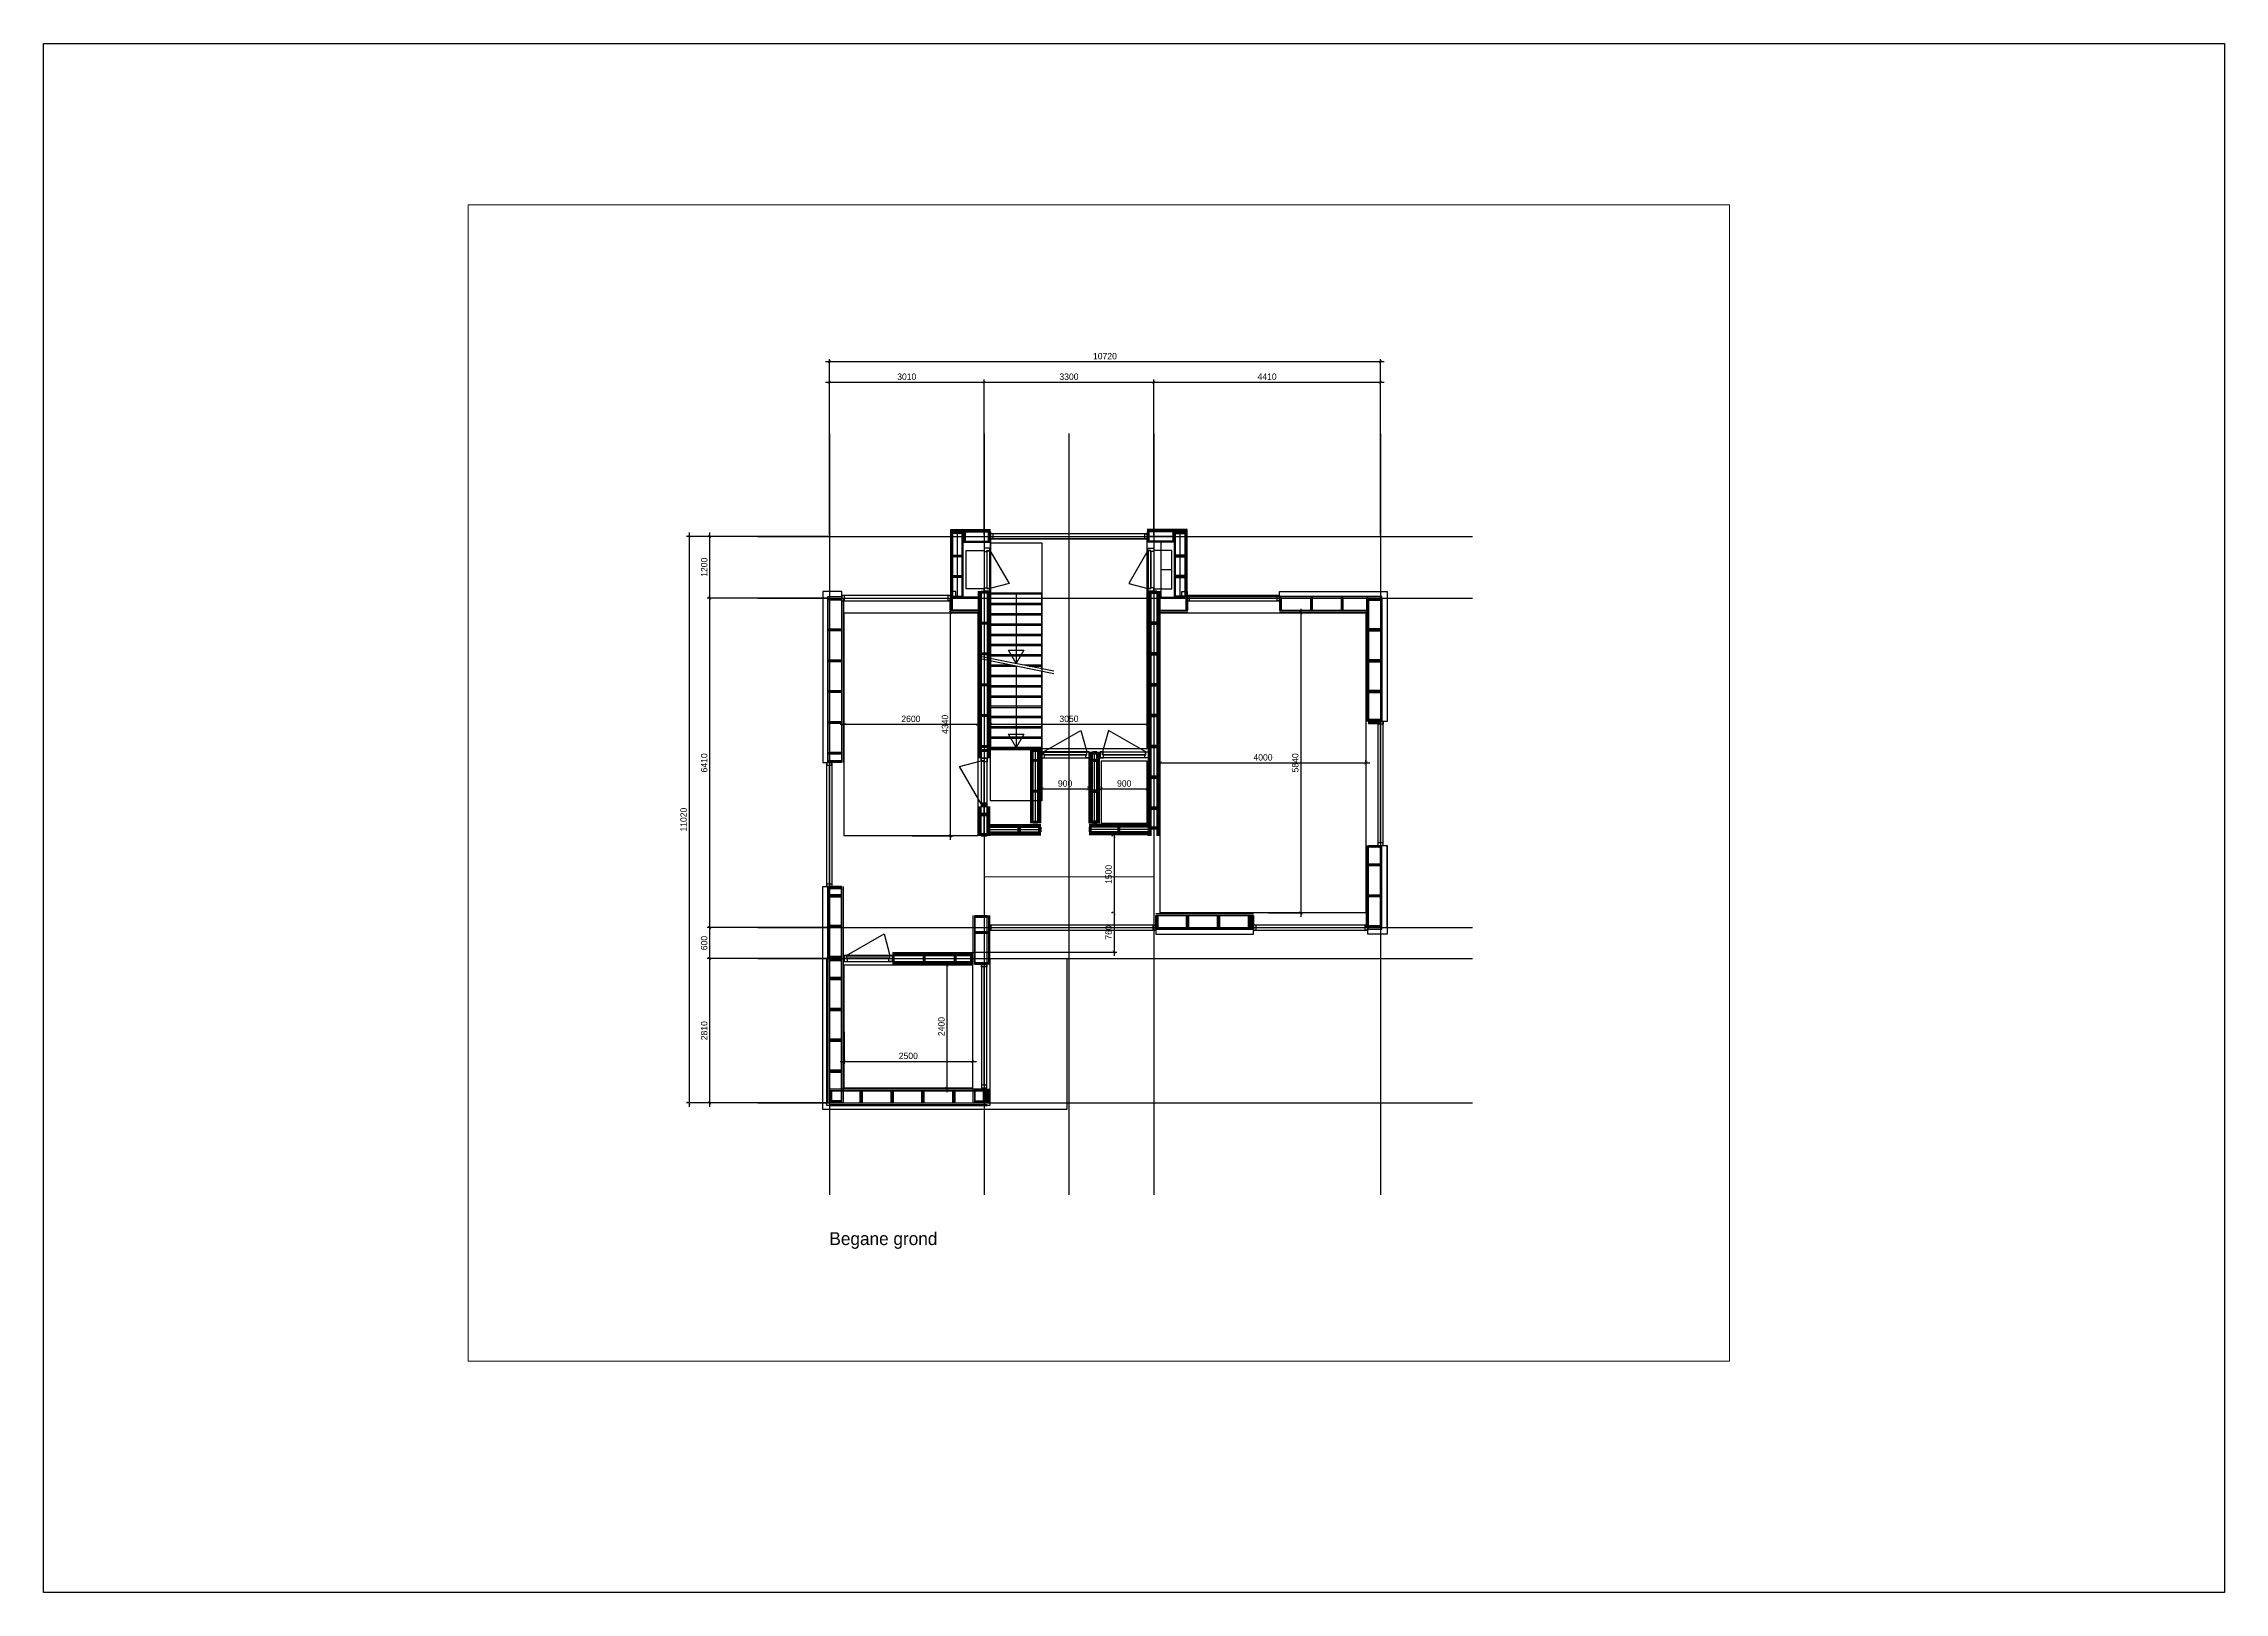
# Paper-space layout 'BGG' of a CAD drawing. Header units: millimetres. Extents: x -3 to 421, y -3 to 299.
# The model-space entities are those that its viewports show. They can reach past a viewport. Long polylines and large blocks are cut down to what shows.
import ezdxf

# ---------------------------------------------------------------- set-up
doc = ezdxf.new("R2010")
doc.units = ezdxf.units.MM
doc.linetypes.add('CENTER', pattern=[36, 24, -3, 6, -3])
doc.linetypes.add('DASHDOT', pattern=[18.5, 12, -3, 0.5, -3])
for name, color, linetype in [('18', 1, 'Continuous'), ('25', 2, 'Continuous'), ('DIMENSION', 1, 'Continuous'), ('STRAMIEN', 11, 'CENTER'), ('T50', 4, 'Continuous')]:
    doc.layers.add(name, color=color, linetype=linetype)
doc.styles.get("Standard").update_dxf_attribs({"font": ''})
doc.styles.get('Standard').set_extended_font_data('Century Gothic')
doc.dimstyles.new('1-50', dxfattribs={"dimscale": 50, "dimtxt": 2.5, "dimasz": 1.2, "dimexe": 1, "dimexo": 0, "dimgap": 0.8, "dimtad": 1, "dimdec": 0, "dimzin": 12, "dimdsep": 46, "dimtxsty": 'Standard', "dimblk1": 'ARCHTICK', "dimblk2": 'ARCHTICK', "dimsah": 1, "dimcen": 0.09, "dimdle": 1.5, "dimclrd": 256, "dimclre": 254, "dimclrt": 2, "dimadec": 0, "dimazin": 0, "dimtfac": 1, "dimtdec": 0, "dimtix": 1, "dimtofl": 0, "dimtmove": 2, "dimatfit": 3, "dimldrblk": 'ARCHTICK', "dimfxl": 1, "dimtolj": 1, "dimtzin": 0, "dimarcsym": 0})
pattern_1 = [(45, (700, -235), (-11.2253, 11.2253), [])]
pattern_2 = [(45, (-134, 0), (-11.2253, 11.2253), [])]
pattern_3 = [(45, (466, 0), (-11.2253, 11.2253), [])]
pattern_4 = [(45, (1066, 0), (-11.2253, 11.2253), [])]
pattern_5 = [(45, (1666, 0), (-11.2253, 11.2253), [])]
pattern_6 = [(45, (2266, 0), (-11.2253, 11.2253), [])]
pattern_7 = [(45, (2866, 0), (-11.2253, 11.2253), [])]
pattern_8 = [(45, (3466, 0), (-11.2253, 11.2253), [])]
pattern_9 = [(45, (-65, -1e-13), (-11.2253, 11.2253), [])]
pattern_10 = [(45, (535, -1e-13), (-11.2253, 11.2253), [])]
pattern_11 = [(45, (600, 0), (-11.2253, 11.2253), [])]
pattern_12 = [(45, (0, -235), (-11.2253, 11.2253), [])]
pattern_13 = [(45, (600, -235), (-11.2253, 11.2253), [])]
pattern_14 = [(45, (1200, -235), (-11.2253, 11.2253), [])]
pattern_15 = [(45, (1800, -235), (-11.2253, 11.2253), [])]
pattern_16 = [(45, (2400, -235), (-11.2253, 11.2253), [])]
pattern_17 = [(45, (1200, -235), (-11.2253, 11.2253), [])]
pattern_18 = [(45, (1800, -235), (-11.2253, 11.2253), [])]
pattern_19 = [(45, (2400, -235), (-11.2253, 11.2253), [])]
pattern_20 = [(45, (600, -1e-13), (-11.2253, 11.2253), [])]
pattern_21 = [(45, (1200, -1e-13), (-11.2253, 11.2253), [])]
pattern_22 = [(135, (69333.84, 16159.096), (-11.22532, -11.22532), [])]
pattern_23 = [(135, (69333.84, 16559.096), (-11.22532, -11.22532), [])]
pattern_24 = [(135, (69333.84, 16959.096), (-11.22532, -11.22532), [])]
pattern_25 = [(225, (68262.596, 16827.096), (11.22532, -11.22532), [])]
pattern_26 = [(225, (68755.84, 16827.096), (11.22532, -11.22532), [])]
pattern_27 = [(135, (69333.84, 17413.096), (-11.22532, -11.22532), [])]
pattern_28 = [(45, (0, -235), (-11.22532, 11.22532), [])]
pattern_29 = [(45, (562, -235), (-11.22532, 11.22532), [])]

psp = doc.layouts.new('BGG')

msp = doc.modelspace()

# ---------------------------------------------------------------- texts
at = {"layer": 'T50'}
msp.add_text('Begane grond', height=250, dxfattribs=at).set_placement((62539.6, 3074.1))

# ---------------------------------------------------------------- blocks, each defined once
blk = doc.blocks.new('*U557')
at = {"layer": '18'}
for points in [[(-307, 477), (-420, 57)], [(420, 57), (-307, 477)]]:
    blk.add_lwpolyline(points, dxfattribs=at)
at = {"layer": '25'}
blk.add_line((403, -2), (-403, -2), dxfattribs=at)
for points in [[(470, -57), (-470, -57), (-470, 57), (470, 57)], [(415, 53), (-415, 53), (-415, 3), (415, 3)]]:
    blk.add_lwpolyline(points, close=True, dxfattribs=at)
for points in [[(-470, 57), (-470, -57), (-403, -57), (-403, -2), (-420, -2), (-420, 57), (-470, 57)], [(470, 57), (470, -57), (403, -57), (403, -2), (420, -2), (420, 57), (470, 57)]]:
    blk.add_lwpolyline(points, dxfattribs=at)
blk = doc.blocks.new('*U479')
at = {"layer": '25'}
for points in [[(-1525, -50), (1525, -50), (1525, 50), (-1525, 50)], [(-1475, 50), (-1525, 50), (-1525, -50), (-1475, -50)], [(1475, 50), (1525, 50), (1525, -50), (1475, -50)]]:
    blk.add_lwpolyline(points, close=True, dxfattribs=at)
blk.add_lwpolyline([(-1475, 0), (1475, 0)], dxfattribs=at)
blk = doc.blocks.new('*U579')
at = {"layer": '18'}
h = blk.add_hatch(dxfattribs=at)
h.set_pattern_fill('ANSI31', color=1, scale=5)
h.set_pattern_definition([(45, (100, -235), (-11.2253, 11.2253), [])])
h.paths.add_polyline_path([(-362, -235), (-400, -235), (-400, 0), (-362, 0)])
h = blk.add_hatch(dxfattribs=at)
h.set_pattern_fill('ANSI31', color=1, scale=5)
h.set_pattern_definition(pattern_1)
h.paths.add_polyline_path([(238, -235), (200, -235), (200, 0), (238, 0)])
h = blk.add_hatch(dxfattribs=at)
h.set_pattern_fill('ANSI31', color=1, scale=5)
h.set_pattern_definition(pattern_1)
h.paths.add_polyline_path([(238, -235), (200, -235), (200, 0), (238, 0)])
h = blk.add_hatch(dxfattribs=at)
h.set_pattern_fill('ANSI31', color=1, scale=5)
h.set_pattern_definition([(45, (1300, -235), (-11.2253, 11.2253), [])])
h.paths.add_polyline_path([(838, -235), (800, -235), (800, 0), (838, 0)])
h = blk.add_hatch(dxfattribs=at)
h.set_pattern_fill('ANSI31', color=1, scale=5)
h.set_pattern_definition([(45, (1300, -235), (-11.2253, 11.2253), [])])
h.paths.add_polyline_path([(838, -235), (800, -235), (800, 0), (838, 0)])
h = blk.add_hatch(dxfattribs=at)
h.set_pattern_fill('ANSI31', color=1, scale=5)
h.set_pattern_definition([(45, (1900, -235), (-11.2253, 11.2253), [])])
h.paths.add_polyline_path([(1438, -235), (1400, -235), (1400, 0), (1438, 0)])
h = blk.add_hatch(dxfattribs=at)
h.set_pattern_fill('ANSI31', color=1, scale=5)
h.set_pattern_definition([(45, (1962, -235), (-11.2253, 11.2253), [])])
h.paths.add_polyline_path([(1500, -235), (1462, -235), (1462, 0), (1500, 0)])
at = {"layer": '25'}
for points in [[(-400, 39), (1500, 39)], [(-400, 9), (1500, 9)], [(-400, 0), (1500, 0)], [(-400, -235), (1500, -235)], [(-400, -265), (1500, -265)], [(-400, -365), (1500, -365)]]:
    blk.add_lwpolyline(points, dxfattribs=at)
for points in [[(-362, -235), (-400, -235), (-400, 0), (-362, 0)], [(238, -235), (200, -235), (200, 0), (238, 0)], [(238, -235), (200, -235), (200, 0), (238, 0)], [(838, -235), (800, -235), (800, 0), (838, 0)], [(838, -235), (800, -235), (800, 0), (838, 0)], [(1438, -235), (1400, -235), (1400, 0), (1438, 0)], [(1500, -235), (1462, -235), (1462, 0), (1500, 0)]]:
    blk.add_lwpolyline(points, close=True, dxfattribs=at)
blk = doc.blocks.new('meterkast')
blk.add_lwpolyline([(-350, 750), (0, 750), (0, 0), (-350, 0)], close=True)
blk = doc.blocks.new('*U550')
at = {"layer": '18'}
h = blk.add_hatch(dxfattribs=at)
h.set_pattern_fill('ANSI31', color=1, scale=5)
h.set_pattern_definition(pattern_2)
h.paths.add_polyline_path([(-596, 60), (-634, 60), (-634, -60), (-596, -60)])
h = blk.add_hatch(dxfattribs=at)
h.set_pattern_fill('ANSI31', color=1, scale=5)
h.set_pattern_definition(pattern_3)
h.paths.add_polyline_path([(4, 60), (-34, 60), (-34, -60), (4, -60)])
h = blk.add_hatch(dxfattribs=at)
h.set_pattern_fill('ANSI31', color=1, scale=5)
h.set_pattern_definition(pattern_3)
h.paths.add_polyline_path([(4, 60), (-34, 60), (-34, -60), (4, -60)])
h = blk.add_hatch(dxfattribs=at)
h.set_pattern_fill('ANSI31', color=1, scale=5)
h.set_pattern_definition(pattern_4)
h.paths.add_polyline_path([(604, 60), (566, 60), (566, -60), (604, -60)])
h = blk.add_hatch(dxfattribs=at)
h.set_pattern_fill('ANSI31', color=1, scale=5)
h.set_pattern_definition(pattern_4)
h.paths.add_polyline_path([(604, 60), (566, 60), (566, -60), (604, -60)])
h = blk.add_hatch(dxfattribs=at)
h.set_pattern_fill('ANSI31', color=1, scale=5)
h.set_pattern_definition(pattern_5)
h.paths.add_polyline_path([(1204, 60), (1166, 60), (1166, -60), (1204, -60)])
h = blk.add_hatch(dxfattribs=at)
h.set_pattern_fill('ANSI31', color=1, scale=5)
h.set_pattern_definition(pattern_5)
h.paths.add_polyline_path([(1204, 60), (1166, 60), (1166, -60), (1204, -60)])
h = blk.add_hatch(dxfattribs=at)
h.set_pattern_fill('ANSI31', color=1, scale=5)
h.set_pattern_definition(pattern_6)
h.paths.add_polyline_path([(1804, 60), (1766, 60), (1766, -60), (1804, -60)])
h = blk.add_hatch(dxfattribs=at)
h.set_pattern_fill('ANSI31', color=1, scale=5)
h.set_pattern_definition(pattern_6)
h.paths.add_polyline_path([(1804, 60), (1766, 60), (1766, -60), (1804, -60)])
h = blk.add_hatch(dxfattribs=at)
h.set_pattern_fill('ANSI31', color=1, scale=5)
h.set_pattern_definition(pattern_7)
h.paths.add_polyline_path([(2404, 60), (2366, 60), (2366, -60), (2404, -60)])
h = blk.add_hatch(dxfattribs=at)
h.set_pattern_fill('ANSI31', color=1, scale=5)
h.set_pattern_definition(pattern_7)
h.paths.add_polyline_path([(2404, 60), (2366, 60), (2366, -60), (2404, -60)])
h = blk.add_hatch(dxfattribs=at)
h.set_pattern_fill('ANSI31', color=1, scale=5)
h.set_pattern_definition(pattern_8)
h.paths.add_polyline_path([(3004, 60), (2966, 60), (2966, -60), (3004, -60)])
h = blk.add_hatch(dxfattribs=at)
h.set_pattern_fill('ANSI31', color=1, scale=5)
h.set_pattern_definition(pattern_8)
h.paths.add_polyline_path([(3004, 60), (2966, 60), (2966, -60), (3004, -60)])
h = blk.add_hatch(dxfattribs=at)
h.set_pattern_fill('ANSI31', color=1, scale=5)
h.set_pattern_definition([(45, (4066, 0), (-11.2253, 11.2253), [])])
h.paths.add_polyline_path([(3604, 60), (3566, 60), (3566, -60), (3604, -60)])
h = blk.add_hatch(dxfattribs=at)
h.set_pattern_fill('ANSI31', color=1, scale=5)
h.set_pattern_definition([(45, (4453, 0), (-11.2253, 11.2253), [])])
h.paths.add_polyline_path([(3991, 60), (3953, 60), (3953, -60), (3991, -60)])
at = {"layer": '25'}
for points in [[(-634, 119), (4125, 119)], [(-634, 94), (4125, 94)], [(-634, 69), (4125, 69)], [(-634, 60), (4125, 60)], [(-634, -60), (4125, -60)], [(-634, -85), (4125, -85)], [(-634, -110), (4125, -110)]]:
    blk.add_lwpolyline(points, dxfattribs=at)
for points in [[(-596, 60), (-634, 60), (-634, -60), (-596, -60)], [(4, 60), (-34, 60), (-34, -60), (4, -60)], [(4, 60), (-34, 60), (-34, -60), (4, -60)], [(604, 60), (566, 60), (566, -60), (604, -60)], [(604, 60), (566, 60), (566, -60), (604, -60)], [(1204, 60), (1166, 60), (1166, -60), (1204, -60)], [(1204, 60), (1166, 60), (1166, -60), (1204, -60)], [(1804, 60), (1766, 60), (1766, -60), (1804, -60)], [(1804, 60), (1766, 60), (1766, -60), (1804, -60)], [(2404, 60), (2366, 60), (2366, -60), (2404, -60)], [(2404, 60), (2366, 60), (2366, -60), (2404, -60)], [(3004, 60), (2966, 60), (2966, -60), (3004, -60)], [(3004, 60), (2966, 60), (2966, -60), (3004, -60)], [(3604, 60), (3566, 60), (3566, -60), (3604, -60)], [(3991, 60), (3953, 60), (3953, -60), (3991, -60)]]:
    blk.add_lwpolyline(points, close=True, dxfattribs=at)
at = {"layer": 'DIMENSION', "linetype": 'DASHDOT', "ltscale": 10}
blk.add_lwpolyline([(-634, 0), (4125, 0)], dxfattribs=at)
blk = doc.blocks.new('*U562')
at = {"layer": '18'}
h = blk.add_hatch(dxfattribs=at)
h.set_pattern_fill('ANSI31', color=1, scale=5)
h.set_pattern_definition(pattern_2)
h.paths.add_polyline_path([(-596, 60), (-634, 60), (-634, -60), (-596, -60)])
h = blk.add_hatch(dxfattribs=at)
h.set_pattern_fill('ANSI31', color=1, scale=5)
h.set_pattern_definition([(45, (264, 0), (-11.2253, 11.2253), [])])
h.paths.add_polyline_path([(-198, 60), (-236, 60), (-236, -60), (-198, -60)])
h = blk.add_hatch(dxfattribs=at)
h.set_pattern_fill('ANSI31', color=1, scale=5)
h.set_pattern_definition(pattern_3)
h.paths.add_polyline_path([(4, 60), (-34, 60), (-34, -60), (4, -60)])
at = {"layer": '25'}
for points in [[(-634, 119), (-64, 119)], [(-634, 94), (-64, 94)], [(-634, 69), (-64, 69)], [(-634, 60), (-64, 60)], [(-634, -60), (-64, -60)], [(-634, -85), (-64, -85)], [(-634, -110), (-64, -110)]]:
    blk.add_lwpolyline(points, dxfattribs=at)
for points in [[(-596, 60), (-634, 60), (-634, -60), (-596, -60)], [(-198, 60), (-236, 60), (-236, -60), (-198, -60)], [(4, 60), (-34, 60), (-34, -60), (4, -60)]]:
    blk.add_lwpolyline(points, close=True, dxfattribs=at)
at = {"layer": 'DIMENSION', "linetype": 'DASHDOT', "ltscale": 10}
blk.add_lwpolyline([(-634, 0), (-64, 0)], dxfattribs=at)
blk = doc.blocks.new('toilet12x09')
blk.add_lwpolyline([(0, 0), (1200, 0), (1200, 900), (0, 900), (0, 0)])
blk = doc.blocks.new('*U543')
at = {"layer": '18'}
h = blk.add_hatch(dxfattribs=at)
h.set_pattern_fill('ANSI31', color=1, scale=5)
h.set_pattern_definition(pattern_9)
h.paths.add_polyline_path([(-527, 44.5), (-565, 44.5), (-565, -44.5), (-527, -44.5)])
h = blk.add_hatch(dxfattribs=at)
h.set_pattern_fill('ANSI31', color=1, scale=5)
h.set_pattern_definition(pattern_10)
h.paths.add_polyline_path([(73, 44.5), (35, 44.5), (35, -44.5), (73, -44.5)])
h = blk.add_hatch(dxfattribs=at)
h.set_pattern_fill('ANSI31', color=1, scale=5)
h.set_pattern_definition([(45, (940.5, -1e-13), (-11.2253, 11.2253), [])])
h.paths.add_polyline_path([(478.5, 44.5), (440.5, 44.5), (440.5, -44.5), (478.5, -44.5)])
at = {"layer": '25'}
for points in [[(-565, 103.5), (478.5, 103.5)], [(-565, 78.5), (478.5, 78.5)], [(-565, 53.5), (478.5, 53.5)], [(-565, 44.5), (478.5, 44.5)], [(-565, -44.5), (478.5, -44.5)], [(-565, -69.5), (478.5, -69.5)], [(-565, -94.5), (478.5, -94.5)]]:
    blk.add_lwpolyline(points, dxfattribs=at)
for points in [[(-527, 44.5), (-565, 44.5), (-565, -44.5), (-527, -44.5)], [(73, 44.5), (35, 44.5), (35, -44.5), (73, -44.5)], [(478.5, 44.5), (440.5, 44.5), (440.5, -44.5), (478.5, -44.5)]]:
    blk.add_lwpolyline(points, close=True, dxfattribs=at)
at = {"layer": 'DIMENSION', "linetype": 'DASHDOT', "ltscale": 10}
blk.add_lwpolyline([(-565, 0), (478.5, 0)], dxfattribs=at)
blk = doc.blocks.new('trap_onder')
blk.add_line((-1518, -1233), (-1222, 233))
for points in [[(-3040, 0), (0, 0), (0, -1000), (-3040, -1000)], [(-1220, 0), (-1220, -1000), (-1000, -1000), (-1000, 0)], [(-1020, 0), (-1020, -1000), (-800, -1000), (-800, 0)], [(-820, 0), (-820, -1000), (-600, -1000), (-600, 0)], [(-620, 0), (-620, -1000), (-400, -1000), (-400, 0)], [(-420, 0), (-420, -1000), (-200, -1000), (-200, 0)], [(-220, 0), (-220, -1000), (0, -1000), (0, 0)], [(-20, 0), (980, 0), (980, -1000), (-20, -1000)]]:
    blk.add_lwpolyline(points, close=True)
for points in [[(0, 0), (0, -1000), (-1471, -1000)], [(-1420, -748), (-1420, -1000), (-1200, -1000), (-1200, 0), (-1269, 0)], [(-1269, 0), (0, 0)], [(-1471, -1000), (-1400, -1000), (-1400, -649)]]:
    blk.add_lwpolyline(points)
at = {"layer": '18'}
for points in [[(-1370, -500), (-1110, -350), (-1110, -650), (-1370, -500)], [(0, -500), (-1370, -500)]]:
    blk.add_lwpolyline(points, dxfattribs=at)
blk = doc.blocks.new('trap_boven')
blk.add_line((1472, -1233), (1768, 233))
for points in [[(-1000, 0), (0, 0), (0, -1000), (-1000, -1000)], [(40, -1000), (40, 0), (0, 0), (0, -1000)], [(0, 0), (3040, 0), (3040, -1000), (0, -1000)], [(20, 0), (20, -1000), (240, -1000), (240, 0)], [(220, 0), (220, -1000), (440, -1000), (440, 0)], [(420, 0), (420, -1000), (640, -1000), (640, 0)], [(620, 0), (620, -1000), (840, -1000), (840, 0)], [(820, 0), (820, -1000), (1040, -1000), (1040, 0)], [(1020, 0), (1020, -1000), (1240, -1000), (1240, 0)], [(1220, 0), (1220, -1000), (1440, -1000), (1440, 0)]]:
    blk.add_lwpolyline(points, close=True)
for points in [[(1519, -1000), (0, -1000), (0, 0), (1721, 0)], [(1640, -401), (1640, 0), (1420, 0), (1420, -1000), (1519, -1000)], [(1721, 0), (1620, 0), (1620, -500)]]:
    blk.add_lwpolyline(points)
at = {"layer": '18'}
for points in [[(40, -500), (300, -350), (300, -650), (40, -500)], [(1620, -500), (40, -500)]]:
    blk.add_lwpolyline(points, dxfattribs=at)
blk = doc.blocks.new('*U556')
at = {"layer": '18'}
h = blk.add_hatch(dxfattribs=at)
h.set_pattern_fill('ANSI31', color=1, scale=5)
h.paths.add_polyline_path([(-462, 60), (-500, 60), (-500, -60), (-462, -60)])
h = blk.add_hatch(dxfattribs=at)
h.set_pattern_fill('ANSI31', color=1, scale=5)
h.set_pattern_definition(pattern_11)
h.paths.add_polyline_path([(138, 60), (100, 60), (100, -60), (138, -60)])
h = blk.add_hatch(dxfattribs=at)
h.set_pattern_fill('ANSI31', color=1, scale=5)
h.set_pattern_definition(pattern_11)
h.paths.add_polyline_path([(138, 60), (100, 60), (100, -60), (138, -60)])
h = blk.add_hatch(dxfattribs=at)
h.set_pattern_fill('ANSI31', color=1, scale=5)
h.set_pattern_definition([(45, (1200, 0), (-11.2253, 11.2253), [])])
h.paths.add_polyline_path([(738, 60), (700, 60), (700, -60), (738, -60)])
h = blk.add_hatch(dxfattribs=at)
h.set_pattern_fill('ANSI31', color=1, scale=5)
h.set_pattern_definition([(45, (1522, 0), (-11.2253, 11.2253), [])])
h.paths.add_polyline_path([(1060, 60), (1022, 60), (1022, -60), (1060, -60)])
at = {"layer": '25'}
for points in [[(-500, 119), (1060, 119)], [(-500, 94), (1060, 94)], [(-500, 69), (1060, 69)], [(-500, 60), (1060, 60)], [(-500, -60), (1060, -60)], [(-500, -85), (1060, -85)], [(-500, -110), (1060, -110)]]:
    blk.add_lwpolyline(points, dxfattribs=at)
for points in [[(-462, 60), (-500, 60), (-500, -60), (-462, -60)], [(138, 60), (100, 60), (100, -60), (138, -60)], [(138, 60), (100, 60), (100, -60), (138, -60)], [(738, 60), (700, 60), (700, -60), (738, -60)], [(1060, 60), (1022, 60), (1022, -60), (1060, -60)]]:
    blk.add_lwpolyline(points, close=True, dxfattribs=at)
at = {"layer": 'DIMENSION', "linetype": 'DASHDOT', "ltscale": 10}
blk.add_lwpolyline([(-500, 0), (1060, 0)], dxfattribs=at)
blk = doc.blocks.new('*U578')
at = {"layer": '18'}
h = blk.add_hatch(dxfattribs=at)
h.set_pattern_fill('ANSI31', color=1, scale=5)
h.set_pattern_definition(pattern_12)
h.paths.add_polyline_path([(-462, -235), (-500, -235), (-500, 0), (-462, 0)])
h = blk.add_hatch(dxfattribs=at)
h.set_pattern_fill('ANSI31', color=1, scale=5)
h.set_pattern_definition(pattern_13)
h.paths.add_polyline_path([(138, -235), (100, -235), (100, 0), (138, 0)])
h = blk.add_hatch(dxfattribs=at)
h.set_pattern_fill('ANSI31', color=1, scale=5)
h.set_pattern_definition([(45, (600, -235), (-11.2253, 11.2253), [])])
h.paths.add_polyline_path([(138, -235), (100, -235), (100, 0), (138, 0)])
h = blk.add_hatch(dxfattribs=at)
h.set_pattern_fill('ANSI31', color=1, scale=5)
h.set_pattern_definition(pattern_14)
h.paths.add_polyline_path([(738, -235), (700, -235), (700, 0), (738, 0)])
h = blk.add_hatch(dxfattribs=at)
h.set_pattern_fill('ANSI31', color=1, scale=5)
h.set_pattern_definition(pattern_14)
h.paths.add_polyline_path([(738, -235), (700, -235), (700, 0), (738, 0)])
h = blk.add_hatch(dxfattribs=at)
h.set_pattern_fill('ANSI31', color=1, scale=5)
h.set_pattern_definition(pattern_15)
h.paths.add_polyline_path([(1338, -235), (1300, -235), (1300, 0), (1338, 0)])
h = blk.add_hatch(dxfattribs=at)
h.set_pattern_fill('ANSI31', color=1, scale=5)
h.set_pattern_definition(pattern_15)
h.paths.add_polyline_path([(1338, -235), (1300, -235), (1300, 0), (1338, 0)])
h = blk.add_hatch(dxfattribs=at)
h.set_pattern_fill('ANSI31', color=1, scale=5)
h.set_pattern_definition(pattern_16)
h.paths.add_polyline_path([(1938, -235), (1900, -235), (1900, 0), (1938, 0)])
h = blk.add_hatch(dxfattribs=at)
h.set_pattern_fill('ANSI31', color=1, scale=5)
h.set_pattern_definition(pattern_16)
h.paths.add_polyline_path([(1938, -235), (1900, -235), (1900, 0), (1938, 0)])
h = blk.add_hatch(dxfattribs=at)
h.set_pattern_fill('ANSI31', color=1, scale=5)
h.set_pattern_definition([(45, (3000, -235), (-11.2253, 11.2253), [])])
h.paths.add_polyline_path([(2538, -235), (2500, -235), (2500, 0), (2538, 0)])
h = blk.add_hatch(dxfattribs=at)
h.set_pattern_fill('ANSI31', color=1, scale=5)
h.set_pattern_definition([(45, (3032, -235), (-11.2253, 11.2253), [])])
h.paths.add_polyline_path([(2570, -235), (2532, -235), (2532, 0), (2570, 0)])
at = {"layer": '25'}
for points in [[(-500, 39), (2570, 39)], [(-500, 9), (2570, 9)], [(-500, 0), (2570, 0)], [(-500, -235), (2570, -235)], [(-500, -265), (2570, -265)], [(-500, -285), (2570, -285)]]:
    blk.add_lwpolyline(points, dxfattribs=at)
for points in [[(-462, -235), (-500, -235), (-500, 0), (-462, 0)], [(138, -235), (100, -235), (100, 0), (138, 0)], [(138, -235), (100, -235), (100, 0), (138, 0)], [(738, -235), (700, -235), (700, 0), (738, 0)], [(738, -235), (700, -235), (700, 0), (738, 0)], [(1338, -235), (1300, -235), (1300, 0), (1338, 0)], [(1338, -235), (1300, -235), (1300, 0), (1338, 0)], [(1938, -235), (1900, -235), (1900, 0), (1938, 0)], [(1938, -235), (1900, -235), (1900, 0), (1938, 0)], [(2538, -235), (2500, -235), (2500, 0), (2538, 0)], [(2570, -235), (2532, -235), (2532, 0), (2570, 0)]]:
    blk.add_lwpolyline(points, close=True, dxfattribs=at)
blk = doc.blocks.new('*U583')
at = {"layer": '18'}
h = blk.add_hatch(dxfattribs=at)
h.set_pattern_fill('ANSI31', color=1, scale=5)
h.set_pattern_definition(pattern_12)
h.paths.add_polyline_path([(-462, -235), (-500, -235), (-500, 0), (-462, 0)])
h = blk.add_hatch(dxfattribs=at)
h.set_pattern_fill('ANSI31', color=1, scale=5)
h.set_pattern_definition(pattern_13)
h.paths.add_polyline_path([(138, -235), (100, -235), (100, 0), (138, 0)])
h = blk.add_hatch(dxfattribs=at)
h.set_pattern_fill('ANSI31', color=1, scale=5)
h.set_pattern_definition(pattern_13)
h.paths.add_polyline_path([(138, -235), (100, -235), (100, 0), (138, 0)])
h = blk.add_hatch(dxfattribs=at)
h.set_pattern_fill('ANSI31', color=1, scale=5)
h.set_pattern_definition(pattern_14)
h.paths.add_polyline_path([(738, -235), (700, -235), (700, 0), (738, 0)])
h = blk.add_hatch(dxfattribs=at)
h.set_pattern_fill('ANSI31', color=1, scale=5)
h.set_pattern_definition(pattern_14)
h.paths.add_polyline_path([(738, -235), (700, -235), (700, 0), (738, 0)])
h = blk.add_hatch(dxfattribs=at)
h.set_pattern_fill('ANSI31', color=1, scale=5)
h.set_pattern_definition(pattern_15)
h.paths.add_polyline_path([(1338, -235), (1300, -235), (1300, 0), (1338, 0)])
h = blk.add_hatch(dxfattribs=at)
h.set_pattern_fill('ANSI31', color=1, scale=5)
h.set_pattern_definition(pattern_15)
h.paths.add_polyline_path([(1338, -235), (1300, -235), (1300, 0), (1338, 0)])
h = blk.add_hatch(dxfattribs=at)
h.set_pattern_fill('ANSI31', color=1, scale=5)
h.set_pattern_definition(pattern_16)
h.paths.add_polyline_path([(1938, -235), (1900, -235), (1900, 0), (1938, 0)])
h = blk.add_hatch(dxfattribs=at)
h.set_pattern_fill('ANSI31', color=1, scale=5)
h.set_pattern_definition([(45, (2772, -235), (-11.2253, 11.2253), [])])
h.paths.add_polyline_path([(2310, -235), (2272, -235), (2272, 0), (2310, 0)])
at = {"layer": '25'}
for points in [[(-500, 39), (2310, 39)], [(-500, 9), (2310, 9)], [(-500, 0), (2310, 0)], [(-500, -235), (2310, -235)], [(-500, -265), (2310, -265)], [(-500, -285), (2310, -285)]]:
    blk.add_lwpolyline(points, dxfattribs=at)
for points in [[(-462, -235), (-500, -235), (-500, 0), (-462, 0)], [(138, -235), (100, -235), (100, 0), (138, 0)], [(138, -235), (100, -235), (100, 0), (138, 0)], [(738, -235), (700, -235), (700, 0), (738, 0)], [(738, -235), (700, -235), (700, 0), (738, 0)], [(1338, -235), (1300, -235), (1300, 0), (1338, 0)], [(1338, -235), (1300, -235), (1300, 0), (1338, 0)], [(1938, -235), (1900, -235), (1900, 0), (1938, 0)], [(2310, -235), (2272, -235), (2272, 0), (2310, 0)]]:
    blk.add_lwpolyline(points, close=True, dxfattribs=at)
blk = doc.blocks.new('*U584')
at = {"layer": '18'}
h = blk.add_hatch(dxfattribs=at)
h.set_pattern_fill('ANSI31', color=1, scale=5)
h.set_pattern_definition(pattern_12)
h.paths.add_polyline_path([(-462, -235), (-500, -235), (-500, 0), (-462, 0)])
h = blk.add_hatch(dxfattribs=at)
h.set_pattern_fill('ANSI31', color=1, scale=5)
h.set_pattern_definition(pattern_13)
h.paths.add_polyline_path([(138, -235), (100, -235), (100, 0), (138, 0)])
h = blk.add_hatch(dxfattribs=at)
h.set_pattern_fill('ANSI31', color=1, scale=5)
h.set_pattern_definition(pattern_13)
h.paths.add_polyline_path([(138, -235), (100, -235), (100, 0), (138, 0)])
h = blk.add_hatch(dxfattribs=at)
h.set_pattern_fill('ANSI31', color=1, scale=5)
h.set_pattern_definition(pattern_14)
h.paths.add_polyline_path([(738, -235), (700, -235), (700, 0), (738, 0)])
h = blk.add_hatch(dxfattribs=at)
h.set_pattern_fill('ANSI31', color=1, scale=5)
h.set_pattern_definition(pattern_17)
h.paths.add_polyline_path([(738, -235), (700, -235), (700, 0), (738, 0)])
h = blk.add_hatch(dxfattribs=at)
h.set_pattern_fill('ANSI31', color=1, scale=5)
h.set_pattern_definition(pattern_18)
h.paths.add_polyline_path([(1338, -235), (1300, -235), (1300, 0), (1338, 0)])
h = blk.add_hatch(dxfattribs=at)
h.set_pattern_fill('ANSI31', color=1, scale=5)
h.set_pattern_definition(pattern_18)
h.paths.add_polyline_path([(1338, -235), (1300, -235), (1300, 0), (1338, 0)])
h = blk.add_hatch(dxfattribs=at)
h.set_pattern_fill('ANSI31', color=1, scale=5)
h.set_pattern_definition(pattern_19)
h.paths.add_polyline_path([(1938, -235), (1900, -235), (1900, 0), (1938, 0)])
h = blk.add_hatch(dxfattribs=at)
h.set_pattern_fill('ANSI31', color=1, scale=5)
h.set_pattern_definition(pattern_19)
h.paths.add_polyline_path([(1938, -235), (1900, -235), (1900, 0), (1938, 0)])
h = blk.add_hatch(dxfattribs=at)
h.set_pattern_fill('ANSI31', color=1, scale=5)
h.set_pattern_definition([(45, (3000, -235), (-11.2253, 11.2253), [])])
h.paths.add_polyline_path([(2538, -235), (2500, -235), (2500, 0), (2538, 0)])
h = blk.add_hatch(dxfattribs=at)
h.set_pattern_fill('ANSI31', color=1, scale=5)
h.set_pattern_definition([(45, (3162, -235), (-11.2253, 11.2253), [])])
h.paths.add_polyline_path([(2700, -235), (2662, -235), (2662, 0), (2700, 0)])
at = {"layer": '25'}
for points in [[(-500, 39), (2700, 39)], [(-500, 9), (2700, 9)], [(-500, 0), (2700, 0)], [(-500, -235), (2700, -235)], [(-500, -265), (2700, -265)], [(-500, -365), (2700, -365)]]:
    blk.add_lwpolyline(points, dxfattribs=at)
for points in [[(-462, -235), (-500, -235), (-500, 0), (-462, 0)], [(138, -235), (100, -235), (100, 0), (138, 0)], [(138, -235), (100, -235), (100, 0), (138, 0)], [(738, -235), (700, -235), (700, 0), (738, 0)], [(738, -235), (700, -235), (700, 0), (738, 0)], [(1338, -235), (1300, -235), (1300, 0), (1338, 0)], [(1338, -235), (1300, -235), (1300, 0), (1338, 0)], [(1938, -235), (1900, -235), (1900, 0), (1938, 0)], [(1938, -235), (1900, -235), (1900, 0), (1938, 0)], [(2538, -235), (2500, -235), (2500, 0), (2538, 0)], [(2700, -235), (2662, -235), (2662, 0), (2700, 0)]]:
    blk.add_lwpolyline(points, close=True, dxfattribs=at)
blk = doc.blocks.new('*U580')
at = {"layer": '18'}
h = blk.add_hatch(dxfattribs=at)
h.set_pattern_fill('ANSI31', color=1, scale=5)
h.set_pattern_definition([(45, (300, -235), (-11.2253, 11.2253), [])])
h.paths.add_polyline_path([(-162, -235), (-200, -235), (-200, 0), (-162, 0)])
h = blk.add_hatch(dxfattribs=at)
h.set_pattern_fill('ANSI31', color=1, scale=5)
h.set_pattern_definition([(45, (900, -235), (-11.2253, 11.2253), [])])
h.paths.add_polyline_path([(438, -235), (400, -235), (400, 0), (438, 0)])
h = blk.add_hatch(dxfattribs=at)
h.set_pattern_fill('ANSI31', color=1, scale=5)
h.set_pattern_definition([(45, (900, -235), (-11.2253, 11.2253), [])])
h.paths.add_polyline_path([(438, -235), (400, -235), (400, 0), (438, 0)])
h = blk.add_hatch(dxfattribs=at)
h.set_pattern_fill('ANSI31', color=1, scale=5)
h.set_pattern_definition([(45, (1500, -235), (-11.2253, 11.2253), [])])
h.paths.add_polyline_path([(1038, -235), (1000, -235), (1000, 0), (1038, 0)])
h = blk.add_hatch(dxfattribs=at)
h.set_pattern_fill('ANSI31', color=1, scale=5)
h.set_pattern_definition([(45, (1500, -235), (-11.2253, 11.2253), [])])
h.paths.add_polyline_path([(1038, -235), (1000, -235), (1000, 0), (1038, 0)])
h = blk.add_hatch(dxfattribs=at)
h.set_pattern_fill('ANSI31', color=1, scale=5)
h.set_pattern_definition([(45, (2100, -235), (-11.2253, 11.2253), [])])
h.paths.add_polyline_path([(1638, -235), (1600, -235), (1600, 0), (1638, 0)])
h = blk.add_hatch(dxfattribs=at)
h.set_pattern_fill('ANSI31', color=1, scale=5)
h.set_pattern_definition([(45, (2100, -235), (-11.2253, 11.2253), [])])
h.paths.add_polyline_path([(1638, -235), (1600, -235), (1600, 0), (1638, 0)])
h = blk.add_hatch(dxfattribs=at)
h.set_pattern_fill('ANSI31', color=1, scale=5)
h.set_pattern_definition([(45, (2662, -235), (-11.2253, 11.2253), [])])
h.paths.add_polyline_path([(2200, -235), (2162, -235), (2162, 0), (2200, 0)])
h = blk.add_hatch(dxfattribs=at)
h.set_pattern_fill('ANSI31', color=1, scale=5)
h.set_pattern_definition([(45, (2700, -235), (-11.2253, 11.2253), [])])
h.paths.add_polyline_path([(2238, -235), (2200, -235), (2200, 0), (2238, 0)])
at = {"layer": '25'}
for points in [[(-200, 39), (2200, 39)], [(-200, 9), (2200, 9)], [(-200, 0), (2200, 0)], [(-200, -235), (2200, -235)], [(-200, -265), (2200, -265)], [(-200, -365), (2200, -365)]]:
    blk.add_lwpolyline(points, dxfattribs=at)
for points in [[(-162, -235), (-200, -235), (-200, 0), (-162, 0)], [(438, -235), (400, -235), (400, 0), (438, 0)], [(438, -235), (400, -235), (400, 0), (438, 0)], [(1038, -235), (1000, -235), (1000, 0), (1038, 0)], [(1038, -235), (1000, -235), (1000, 0), (1038, 0)], [(1638, -235), (1600, -235), (1600, 0), (1638, 0)], [(1638, -235), (1600, -235), (1600, 0), (1638, 0)], [(2200, -235), (2162, -235), (2162, 0), (2200, 0)], [(2238, -235), (2200, -235), (2200, 0), (2238, 0)]]:
    blk.add_lwpolyline(points, close=True, dxfattribs=at)
blk = doc.blocks.new('*U581')
at = {"layer": '18'}
h = blk.add_hatch(dxfattribs=at)
h.set_pattern_fill('ANSI31', color=1, scale=5)
h.set_pattern_definition([(45, (48.245, -235), (-11.2253, 11.2253), [])])
h.paths.add_polyline_path([(-414, -235), (-452, -235), (-452, 0), (-414, 0)])
h = blk.add_hatch(dxfattribs=at)
h.set_pattern_fill('ANSI31', color=1, scale=5)
h.set_pattern_definition([(45, (648.245, -235), (-11.2253, 11.2253), [])])
h.paths.add_polyline_path([(186, -235), (148, -235), (148, 0), (186, 0)])
h = blk.add_hatch(dxfattribs=at)
h.set_pattern_fill('ANSI31', color=1, scale=5)
h.set_pattern_definition([(45, (648.245, -235), (-11.2253, 11.2253), [])])
h.paths.add_polyline_path([(186, -235), (148, -235), (148, 0), (186, 0)])
h = blk.add_hatch(dxfattribs=at)
h.set_pattern_fill('ANSI31', color=1, scale=5)
h.set_pattern_definition([(45, (1248.245, -235), (-11.2253, 11.2253), [])])
h.paths.add_polyline_path([(786, -235), (748, -235), (748, 0), (786, 0)])
h = blk.add_hatch(dxfattribs=at)
h.set_pattern_fill('ANSI31', color=1, scale=5)
h.set_pattern_definition([(45, (1737, -235), (-11.2253, 11.2253), [])])
h.paths.add_polyline_path([(1275, -235), (1237, -235), (1237, 0), (1275, 0)])
at = {"layer": '25'}
for points in [[(-452, 39), (1275, 39)], [(-452, 9), (1275, 9)], [(-452, 0), (1275, 0)], [(-452, -235), (1275, -235)], [(-452, -265), (1275, -265)], [(-452, -365), (1275, -365)]]:
    blk.add_lwpolyline(points, dxfattribs=at)
for points in [[(-414, -235), (-452, -235), (-452, 0), (-414, 0)], [(186, -235), (148, -235), (148, 0), (186, 0)], [(186, -235), (148, -235), (148, 0), (186, 0)], [(786, -235), (748, -235), (748, 0), (786, 0)], [(1275, -235), (1237, -235), (1237, 0), (1275, 0)]]:
    blk.add_lwpolyline(points, close=True, dxfattribs=at)
blk = doc.blocks.new('*U589')
at = {"layer": '18'}
h = blk.add_hatch(dxfattribs=at)
h.set_pattern_fill('ANSI31', color=1, scale=5)
h.paths.add_polyline_path([(-462, 44.5), (-500, 44.5), (-500, -44.5), (-462, -44.5)])
h = blk.add_hatch(dxfattribs=at)
h.set_pattern_fill('ANSI31', color=1, scale=5)
h.set_pattern_definition(pattern_20)
h.paths.add_polyline_path([(138, 44.5), (100, 44.5), (100, -44.5), (138, -44.5)])
h = blk.add_hatch(dxfattribs=at)
h.set_pattern_fill('ANSI31', color=1, scale=5)
h.set_pattern_definition(pattern_20)
h.paths.add_polyline_path([(138, 44.5), (100, 44.5), (100, -44.5), (138, -44.5)])
h = blk.add_hatch(dxfattribs=at)
h.set_pattern_fill('ANSI31', color=1, scale=5)
h.set_pattern_definition(pattern_21)
h.paths.add_polyline_path([(738, 44.5), (700, 44.5), (700, -44.5), (738, -44.5)])
h = blk.add_hatch(dxfattribs=at)
h.set_pattern_fill('ANSI31', color=1, scale=5)
h.set_pattern_definition([(45, (1392, -1e-13), (-11.2253, 11.2253), [])])
h.paths.add_polyline_path([(930, 44.5), (892, 44.5), (892, -44.5), (930, -44.5)])
at = {"layer": '25'}
for points in [[(-500, 103.5), (930, 103.5)], [(-500, 78.5), (930, 78.5)], [(-500, 53.5), (930, 53.5)], [(-500, 44.5), (930, 44.5)], [(-500, -44.5), (930, -44.5)], [(-500, -69.5), (930, -69.5)], [(-500, -94.5), (930, -94.5)]]:
    blk.add_lwpolyline(points, dxfattribs=at)
for points in [[(-462, 44.5), (-500, 44.5), (-500, -44.5), (-462, -44.5)], [(138, 44.5), (100, 44.5), (100, -44.5), (138, -44.5)], [(138, 44.5), (100, 44.5), (100, -44.5), (138, -44.5)], [(738, 44.5), (700, 44.5), (700, -44.5), (738, -44.5)], [(930, 44.5), (892, 44.5), (892, -44.5), (930, -44.5)]]:
    blk.add_lwpolyline(points, close=True, dxfattribs=at)
at = {"layer": 'DIMENSION', "linetype": 'DASHDOT', "ltscale": 10}
blk.add_lwpolyline([(-500, 0), (930, 0)], dxfattribs=at)
blk = doc.blocks.new('_ARCHTICK')
at = {"color": 0, "linetype": 'ByBlock', "const_width": 0.15}
blk.add_lwpolyline([(-0.5, -0.5), (0.5, 0.5)], dxfattribs=at)
blk = doc.blocks.new('*D615')
at = {"layer": 'Defpoints', "color": 0, "transparency": 16777216}
for p in [(3010, 14020), (0, 11020), (3010, 11020)]:
    blk.add_point(p, dxfattribs=at)
at = {"layer": 'DIMENSION', "lineweight": -2, "transparency": 16777216}
blk.add_line((-75, 14020), (3085, 14020), dxfattribs=at)
at = {"layer": 'DIMENSION', "color": 254, "lineweight": -2, "transparency": 16777216}
for p, q in [((0, 11045), (0, 14070)), ((3010, 11045), (3010, 14070))]:
    blk.add_line(p, q, dxfattribs=at)
at = {"layer": 'DIMENSION', "lineweight": -2, "transparency": 16777216, "xscale": 59.99999999999995, "yscale": 59.99999999999995, "zscale": 59.99999999999995, "rotation": 180}
blk.add_blockref('_ARCHTICK', (0, 14020), dxfattribs=at)
at = {"layer": 'DIMENSION', "lineweight": -2, "transparency": 16777216, "xscale": 59.99999999999995, "yscale": 59.99999999999995, "zscale": 59.99999999999995}
blk.add_blockref('_ARCHTICK', (3010, 14020), dxfattribs=at)
at = {"layer": 'DIMENSION', "color": 2, "transparency": 16777216, "insert": (1505, 14126), "char_height": 125, "attachment_point": 5}
blk.add_mtext('\\A1;3010', dxfattribs=at)
blk = doc.blocks.new('*D616')
at = {"layer": 'Defpoints', "color": 0, "transparency": 16777216}
for p in [(6310, 14020), (3010, 11020), (6310, 11020)]:
    blk.add_point(p, dxfattribs=at)
at = {"layer": 'DIMENSION', "lineweight": -2, "transparency": 16777216}
blk.add_line((2935, 14020), (6385, 14020), dxfattribs=at)
at = {"layer": 'DIMENSION', "color": 254, "lineweight": -2, "transparency": 16777216}
for p, q in [((3010, 11045), (3010, 14070)), ((6310, 11045), (6310, 14070))]:
    blk.add_line(p, q, dxfattribs=at)
at = {"layer": 'DIMENSION', "lineweight": -2, "transparency": 16777216, "xscale": 59.99999999999995, "yscale": 59.99999999999995, "zscale": 59.99999999999995, "rotation": 180}
blk.add_blockref('_ARCHTICK', (3010, 14020), dxfattribs=at)
at = {"layer": 'DIMENSION', "lineweight": -2, "transparency": 16777216, "xscale": 59.99999999999995, "yscale": 59.99999999999995, "zscale": 59.99999999999995}
blk.add_blockref('_ARCHTICK', (6310, 14020), dxfattribs=at)
at = {"layer": 'DIMENSION', "color": 2, "transparency": 16777216, "insert": (4660, 14126), "char_height": 125, "attachment_point": 5}
blk.add_mtext('\\A1;3300', dxfattribs=at)
blk = doc.blocks.new('*D617')
at = {"layer": 'Defpoints', "color": 0, "transparency": 16777216}
for p in [(10720, 14020), (6310, 11020), (10720, 11020)]:
    blk.add_point(p, dxfattribs=at)
at = {"layer": 'DIMENSION', "lineweight": -2, "transparency": 16777216}
blk.add_line((6235, 14020), (10795, 14020), dxfattribs=at)
at = {"layer": 'DIMENSION', "color": 254, "lineweight": -2, "transparency": 16777216}
for p, q in [((6310, 11045), (6310, 14070)), ((10720, 11045), (10720, 14070))]:
    blk.add_line(p, q, dxfattribs=at)
at = {"layer": 'DIMENSION', "lineweight": -2, "transparency": 16777216, "xscale": 59.99999999999995, "yscale": 59.99999999999995, "zscale": 59.99999999999995, "rotation": 180}
blk.add_blockref('_ARCHTICK', (6310, 14020), dxfattribs=at)
at = {"layer": 'DIMENSION', "lineweight": -2, "transparency": 16777216, "xscale": 59.99999999999995, "yscale": 59.99999999999995, "zscale": 59.99999999999995}
blk.add_blockref('_ARCHTICK', (10720, 14020), dxfattribs=at)
at = {"layer": 'DIMENSION', "color": 2, "transparency": 16777216, "insert": (8515, 14126), "char_height": 125, "attachment_point": 5}
blk.add_mtext('\\A1;4410', dxfattribs=at)
blk = doc.blocks.new('*D618')
at = {"layer": 'Defpoints', "color": 0, "transparency": 16777216}
for p in [(0, 11020), (-2330, 9820), (0, 9820)]:
    blk.add_point(p, dxfattribs=at)
at = {"layer": 'DIMENSION', "lineweight": -2, "transparency": 16777216}
blk.add_line((-2330, 11095), (-2330, 9745), dxfattribs=at)
at = {"layer": 'DIMENSION', "color": 254, "lineweight": -2, "transparency": 16777216}
for p, q in [((-25, 11020), (-2380, 11020)), ((-25, 9820), (-2380, 9820))]:
    blk.add_line(p, q, dxfattribs=at)
at = {"layer": 'DIMENSION', "lineweight": -2, "transparency": 16777216, "xscale": 59.99999999999995, "yscale": 59.99999999999995, "zscale": 59.99999999999995}
for p, rotation in [((-2330, 11020), 90), ((-2330, 9820), 270)]:
    blk.add_blockref('_ARCHTICK', p, dxfattribs=dict(at, rotation=rotation))
at = {"layer": 'DIMENSION', "color": 2, "transparency": 16777216, "insert": (-2436, 10420), "char_height": 125, "attachment_point": 5, "rotation": 90}
blk.add_mtext('\\A1;1200', dxfattribs=at)
blk = doc.blocks.new('*D619')
at = {"layer": 'Defpoints', "color": 0, "transparency": 16777216}
for p in [(0, 9820), (-2330, 3410), (0, 3410)]:
    blk.add_point(p, dxfattribs=at)
at = {"layer": 'DIMENSION', "color": 254, "lineweight": -2, "transparency": 16777216}
for p, q in [((-25, 9820), (-2380, 9820)), ((-25, 3410), (-2380, 3410))]:
    blk.add_line(p, q, dxfattribs=at)
at = {"layer": 'DIMENSION', "lineweight": -2, "transparency": 16777216}
blk.add_line((-2330, 9895), (-2330, 3335), dxfattribs=at)
at = {"layer": 'DIMENSION', "lineweight": -2, "transparency": 16777216, "xscale": 59.99999999999995, "yscale": 59.99999999999995, "zscale": 59.99999999999995}
for p, rotation in [((-2330, 9820), 90), ((-2330, 3410), 270)]:
    blk.add_blockref('_ARCHTICK', p, dxfattribs=dict(at, rotation=rotation))
at = {"layer": 'DIMENSION', "color": 2, "transparency": 16777216, "insert": (-2436, 6615), "char_height": 125, "attachment_point": 5, "rotation": 90}
blk.add_mtext('\\A1;6410', dxfattribs=at)
blk = doc.blocks.new('*D620')
at = {"layer": 'Defpoints', "color": 0, "transparency": 16777216}
for p in [(0, 3410), (-2330, 2810), (0, 2810)]:
    blk.add_point(p, dxfattribs=at)
at = {"layer": 'DIMENSION', "color": 254, "lineweight": -2, "transparency": 16777216}
for p, q in [((-25, 3410), (-2380, 3410)), ((-25, 2810), (-2380, 2810))]:
    blk.add_line(p, q, dxfattribs=at)
at = {"layer": 'DIMENSION', "lineweight": -2, "transparency": 16777216}
blk.add_line((-2330, 3485), (-2330, 2735), dxfattribs=at)
at = {"layer": 'DIMENSION', "lineweight": -2, "transparency": 16777216, "xscale": 59.99999999999995, "yscale": 59.99999999999995, "zscale": 59.99999999999995}
for p, rotation in [((-2330, 3410), 90), ((-2330, 2810), 270)]:
    blk.add_blockref('_ARCHTICK', p, dxfattribs=dict(at, rotation=rotation))
at = {"layer": 'DIMENSION', "color": 2, "transparency": 16777216, "insert": (-2436, 3110), "char_height": 125, "attachment_point": 5, "rotation": 90}
blk.add_mtext('\\A1;600', dxfattribs=at)
blk = doc.blocks.new('*D621')
at = {"layer": 'Defpoints', "color": 0, "transparency": 16777216}
for p in [(0, 2810), (-2330, 0), (0, 0)]:
    blk.add_point(p, dxfattribs=at)
at = {"layer": 'DIMENSION', "color": 254, "lineweight": -2, "transparency": 16777216}
for p, q in [((-25, 2810), (-2380, 2810)), ((-25, 0), (-2380, 0))]:
    blk.add_line(p, q, dxfattribs=at)
at = {"layer": 'DIMENSION', "lineweight": -2, "transparency": 16777216}
blk.add_line((-2330, 2885), (-2330, -75), dxfattribs=at)
at = {"layer": 'DIMENSION', "lineweight": -2, "transparency": 16777216, "xscale": 59.99999999999995, "yscale": 59.99999999999995, "zscale": 59.99999999999995}
for p, rotation in [((-2330, 2810), 90), ((-2330, 0), 270)]:
    blk.add_blockref('_ARCHTICK', p, dxfattribs=dict(at, rotation=rotation))
at = {"layer": 'DIMENSION', "color": 2, "transparency": 16777216, "insert": (-2436, 1405), "char_height": 125, "attachment_point": 5, "rotation": 90}
blk.add_mtext('\\A1;2810', dxfattribs=at)
blk = doc.blocks.new('*D622')
at = {"layer": 'Defpoints', "color": 0, "transparency": 16777216}
for p in [(10720, 14420), (0, 11020), (10720, 11020)]:
    blk.add_point(p, dxfattribs=at)
at = {"layer": 'DIMENSION', "color": 254, "lineweight": -2, "transparency": 16777216}
for p, q in [((0, 11045), (0, 14470)), ((10720, 11045), (10720, 14470))]:
    blk.add_line(p, q, dxfattribs=at)
at = {"layer": 'DIMENSION', "lineweight": -2, "transparency": 16777216}
blk.add_line((-75, 14420), (10795, 14420), dxfattribs=at)
at = {"layer": 'DIMENSION', "lineweight": -2, "transparency": 16777216, "xscale": 59.99999999999995, "yscale": 59.99999999999995, "zscale": 59.99999999999995, "rotation": 180}
blk.add_blockref('_ARCHTICK', (0, 14420), dxfattribs=at)
at = {"layer": 'DIMENSION', "lineweight": -2, "transparency": 16777216, "xscale": 59.99999999999995, "yscale": 59.99999999999995, "zscale": 59.99999999999995}
blk.add_blockref('_ARCHTICK', (10720, 14420), dxfattribs=at)
at = {"layer": 'DIMENSION', "color": 2, "transparency": 16777216, "insert": (5360, 14526), "char_height": 125, "attachment_point": 5}
blk.add_mtext('\\A1;10720', dxfattribs=at)
blk = doc.blocks.new('*D623')
at = {"layer": 'Defpoints', "color": 0, "transparency": 16777216}
for p in [(0, 11020), (-2730, 0), (0, 0)]:
    blk.add_point(p, dxfattribs=at)
at = {"layer": 'DIMENSION', "lineweight": -2, "transparency": 16777216}
blk.add_line((-2730, 11095), (-2730, -75), dxfattribs=at)
at = {"layer": 'DIMENSION', "color": 254, "lineweight": -2, "transparency": 16777216}
for p, q in [((-25, 11020), (-2780, 11020)), ((-25, 0), (-2780, 0))]:
    blk.add_line(p, q, dxfattribs=at)
at = {"layer": 'DIMENSION', "lineweight": -2, "transparency": 16777216, "xscale": 59.99999999999995, "yscale": 59.99999999999995, "zscale": 59.99999999999995}
for p, rotation in [((-2730, 11020), 90), ((-2730, 0), 270)]:
    blk.add_blockref('_ARCHTICK', p, dxfattribs=dict(at, rotation=rotation))
at = {"layer": 'DIMENSION', "color": 2, "transparency": 16777216, "insert": (-2836, 5510), "char_height": 125, "attachment_point": 5, "rotation": 90}
blk.add_mtext('\\A1;11020', dxfattribs=at)
blk = doc.blocks.new('*U551')
at = {"layer": '18'}
h = blk.add_hatch(dxfattribs=at)
h.set_pattern_fill('ANSI31', color=1, scale=5)
h.paths.add_polyline_path([(-462, 44.5), (-500, 44.5), (-500, -44.5), (-462, -44.5)])
h = blk.add_hatch(dxfattribs=at)
h.set_pattern_fill('ANSI31', color=1, scale=5)
h.set_pattern_definition(pattern_20)
h.paths.add_polyline_path([(138, 44.5), (100, 44.5), (100, -44.5), (138, -44.5)])
h = blk.add_hatch(dxfattribs=at)
h.set_pattern_fill('ANSI31', color=1, scale=5)
h.set_pattern_definition(pattern_20)
h.paths.add_polyline_path([(138, 44.5), (100, 44.5), (100, -44.5), (138, -44.5)])
h = blk.add_hatch(dxfattribs=at)
h.set_pattern_fill('ANSI31', color=1, scale=5)
h.set_pattern_definition(pattern_21)
h.paths.add_polyline_path([(738, 44.5), (700, 44.5), (700, -44.5), (738, -44.5)])
h = blk.add_hatch(dxfattribs=at)
h.set_pattern_fill('ANSI31', color=1, scale=5)
h.set_pattern_definition([(45, (1344, -1e-13), (-11.2253, 11.2253), [])])
h.paths.add_polyline_path([(882, 44.5), (844, 44.5), (844, -44.5), (882, -44.5)])
at = {"layer": '25'}
for points in [[(-500, 103.5), (882, 103.5)], [(-500, 78.5), (882, 78.5)], [(-500, 53.5), (882, 53.5)], [(-500, 44.5), (882, 44.5)], [(-500, -44.5), (882, -44.5)], [(-500, -69.5), (882, -69.5)], [(-500, -94.5), (882, -94.5)]]:
    blk.add_lwpolyline(points, dxfattribs=at)
for points in [[(-462, 44.5), (-500, 44.5), (-500, -44.5), (-462, -44.5)], [(138, 44.5), (100, 44.5), (100, -44.5), (138, -44.5)], [(138, 44.5), (100, 44.5), (100, -44.5), (138, -44.5)], [(738, 44.5), (700, 44.5), (700, -44.5), (738, -44.5)], [(882, 44.5), (844, 44.5), (844, -44.5), (882, -44.5)]]:
    blk.add_lwpolyline(points, close=True, dxfattribs=at)
at = {"layer": 'DIMENSION', "linetype": 'DASHDOT', "ltscale": 10}
blk.add_lwpolyline([(-500, 0), (882, 0)], dxfattribs=at)
blk = doc.blocks.new('*D484')
at = {"layer": 'Defpoints', "color": 0, "transparency": 16777216}
for p in [(68975, 12454), (72975, 12454), (72975, 12454)]:
    blk.add_point(p, dxfattribs=at)
at = {"layer": 'DIMENSION', "lineweight": -2, "transparency": 16777216}
blk.add_line((68900, 12454), (73050, 12454), dxfattribs=at)
at = {"layer": 'DIMENSION', "color": 254, "lineweight": -2, "transparency": 16777216}
for p, q in [((68975, 12479), (68975, 12504)), ((72975, 12479), (72975, 12504))]:
    blk.add_line(p, q, dxfattribs=at)
at = {"layer": 'DIMENSION', "lineweight": -2, "transparency": 16777216, "xscale": 59.99999999999995, "yscale": 59.99999999999995, "zscale": 59.99999999999995, "rotation": 180}
blk.add_blockref('_ARCHTICK', (68975, 12454), dxfattribs=at)
at = {"layer": 'DIMENSION', "lineweight": -2, "transparency": 16777216, "xscale": 59.99999999999995, "yscale": 59.99999999999995, "zscale": 59.99999999999995}
blk.add_blockref('_ARCHTICK', (72975, 12454), dxfattribs=at)
at = {"layer": 'DIMENSION', "color": 2, "transparency": 16777216, "insert": (70975, 12560), "char_height": 125, "attachment_point": 5}
blk.add_mtext('\\A1;4000', dxfattribs=at)
blk = doc.blocks.new('*D485')
at = {"layer": 'Defpoints', "color": 0, "transparency": 16777216}
for p in [(71055, 15374), (71055, 9534), (71709, 9534)]:
    blk.add_point(p, dxfattribs=at)
at = {"layer": 'DIMENSION', "color": 254, "lineweight": -2, "transparency": 16777216}
for p, q in [((71080, 15374), (71759, 15374)), ((71080, 9534), (71759, 9534))]:
    blk.add_line(p, q, dxfattribs=at)
at = {"layer": 'DIMENSION', "lineweight": -2, "transparency": 16777216}
blk.add_line((71709, 15449), (71709, 9459), dxfattribs=at)
at = {"layer": 'DIMENSION', "lineweight": -2, "transparency": 16777216, "xscale": 59.99999999999995, "yscale": 59.99999999999995, "zscale": 59.99999999999995}
for p, rotation in [((71709, 15374), 90), ((71709, 9534), 270)]:
    blk.add_blockref('_ARCHTICK', p, dxfattribs=dict(at, rotation=rotation))
at = {"layer": 'DIMENSION', "color": 2, "transparency": 16777216, "insert": (71603, 12454), "char_height": 125, "attachment_point": 5, "rotation": 90}
blk.add_mtext('\\A1;5840', dxfattribs=at)
blk = doc.blocks.new('*D486')
at = {"layer": 'Defpoints', "color": 0, "transparency": 16777216}
for p in [(68078, 11034), (68078, 9534), (68078, 9534)]:
    blk.add_point(p, dxfattribs=at)
at = {"layer": 'DIMENSION', "color": 254, "lineweight": -2, "transparency": 16777216}
for p, q in [((68053, 11034), (68028, 11034)), ((68053, 9534), (68028, 9534))]:
    blk.add_line(p, q, dxfattribs=at)
at = {"layer": 'DIMENSION', "lineweight": -2, "transparency": 16777216}
blk.add_line((68078, 11109), (68078, 9459), dxfattribs=at)
at = {"layer": 'DIMENSION', "lineweight": -2, "transparency": 16777216, "xscale": 59.99999999999995, "yscale": 59.99999999999995, "zscale": 59.99999999999995}
for p, rotation in [((68078, 11034), 90), ((68078, 9534), 270)]:
    blk.add_blockref('_ARCHTICK', p, dxfattribs=dict(at, rotation=rotation))
at = {"layer": 'DIMENSION', "color": 2, "transparency": 16777216, "insert": (67972, 10284), "char_height": 125, "attachment_point": 5, "rotation": 90}
blk.add_mtext('\\A1;1500', dxfattribs=at)
blk = doc.blocks.new('*D487')
at = {"layer": 'Defpoints', "color": 0, "transparency": 16777216}
for p in [(62825, 13204), (65425, 13204), (65425, 13204)]:
    blk.add_point(p, dxfattribs=at)
at = {"layer": 'DIMENSION', "lineweight": -2, "transparency": 16777216}
blk.add_line((62750, 13204), (65500, 13204), dxfattribs=at)
at = {"layer": 'DIMENSION', "color": 254, "lineweight": -2, "transparency": 16777216}
for p, q in [((62825, 13229), (62825, 13254)), ((65425, 13179), (65425, 13154))]:
    blk.add_line(p, q, dxfattribs=at)
at = {"layer": 'DIMENSION', "lineweight": -2, "transparency": 16777216, "xscale": 59.99999999999995, "yscale": 59.99999999999995, "zscale": 59.99999999999995, "rotation": 180}
blk.add_blockref('_ARCHTICK', (62825, 13204), dxfattribs=at)
at = {"layer": 'DIMENSION', "lineweight": -2, "transparency": 16777216, "xscale": 59.99999999999995, "yscale": 59.99999999999995, "zscale": 59.99999999999995}
blk.add_blockref('_ARCHTICK', (65425, 13204), dxfattribs=at)
at = {"layer": 'DIMENSION', "color": 2, "transparency": 16777216, "insert": (64125, 13310), "char_height": 125, "attachment_point": 5}
blk.add_mtext('\\A1;2600', dxfattribs=at)
blk = doc.blocks.new('*D488')
at = {"layer": 'Defpoints', "color": 0, "transparency": 16777216}
for p in [(64125, 15374), (64895, 15374), (64125, 11034)]:
    blk.add_point(p, dxfattribs=at)
at = {"layer": 'DIMENSION', "color": 254, "lineweight": -2, "transparency": 16777216}
for p, q in [((64150, 15374), (64945, 15374)), ((64150, 11034), (64945, 11034))]:
    blk.add_line(p, q, dxfattribs=at)
at = {"layer": 'DIMENSION', "lineweight": -2, "transparency": 16777216}
blk.add_line((64895, 10959), (64895, 15449), dxfattribs=at)
at = {"layer": 'DIMENSION', "lineweight": -2, "transparency": 16777216, "xscale": 59.99999999999995, "yscale": 59.99999999999995, "zscale": 59.99999999999995}
for p, rotation in [((64895, 15374), 90), ((64895, 11034), 270)]:
    blk.add_blockref('_ARCHTICK', p, dxfattribs=dict(at, rotation=rotation))
at = {"layer": 'DIMENSION', "color": 2, "transparency": 16777216, "insert": (64789, 13204), "char_height": 125, "attachment_point": 5, "rotation": 90}
blk.add_mtext('\\A1;4340', dxfattribs=at)
blk = doc.blocks.new('*D489')
at = {"layer": 'Defpoints', "color": 0, "transparency": 16777216}
for p in [(68078, 9534), (65325, 8774), (68078, 8774)]:
    blk.add_point(p, dxfattribs=at)
at = {"layer": 'DIMENSION', "color": 254, "lineweight": -2, "transparency": 16777216}
for p, q in [((68053, 9534), (68028, 9534)), ((65350, 8774), (68128, 8774))]:
    blk.add_line(p, q, dxfattribs=at)
at = {"layer": 'DIMENSION', "lineweight": -2, "transparency": 16777216}
blk.add_line((68078, 9609), (68078, 8699), dxfattribs=at)
at = {"layer": 'DIMENSION', "lineweight": -2, "transparency": 16777216, "xscale": 59.99999999999995, "yscale": 59.99999999999995, "zscale": 59.99999999999995}
for p, rotation in [((68078, 9534), 90), ((68078, 8774), 270)]:
    blk.add_blockref('_ARCHTICK', p, dxfattribs=dict(at, rotation=rotation))
at = {"layer": 'DIMENSION', "color": 2, "transparency": 16777216, "insert": (67972, 9154), "char_height": 125, "attachment_point": 5, "rotation": 90}
blk.add_mtext('\\A1;760', dxfattribs=at)
blk = doc.blocks.new('*D490')
at = {"layer": 'Defpoints', "color": 0, "transparency": 16777216}
for p in [(64825, 8524), (64825, 6124), (64825, 6124)]:
    blk.add_point(p, dxfattribs=at)
at = {"layer": 'DIMENSION', "color": 254, "lineweight": -2, "transparency": 16777216}
for p, q in [((64800, 8524), (64775, 8524)), ((64800, 6124), (64775, 6124))]:
    blk.add_line(p, q, dxfattribs=at)
at = {"layer": 'DIMENSION', "lineweight": -2, "transparency": 16777216}
blk.add_line((64825, 8599), (64825, 6049), dxfattribs=at)
at = {"layer": 'DIMENSION', "lineweight": -2, "transparency": 16777216, "xscale": 59.99999999999995, "yscale": 59.99999999999995, "zscale": 59.99999999999995}
for p, rotation in [((64825, 8524), 90), ((64825, 6124), 270)]:
    blk.add_blockref('_ARCHTICK', p, dxfattribs=dict(at, rotation=rotation))
at = {"layer": 'DIMENSION', "color": 2, "transparency": 16777216, "insert": (64719, 7324), "char_height": 125, "attachment_point": 5, "rotation": 90}
blk.add_mtext('\\A1;2400', dxfattribs=at)
blk = doc.blocks.new('*D491')
at = {"layer": 'Defpoints', "color": 0, "transparency": 16777216}
for p in [(62825, 7244), (65325, 7324), (65325, 6647)]:
    blk.add_point(p, dxfattribs=at)
at = {"layer": 'DIMENSION', "color": 254, "lineweight": -2, "transparency": 16777216}
for p, q in [((62825, 7219), (62825, 6597)), ((65325, 7299), (65325, 6597))]:
    blk.add_line(p, q, dxfattribs=at)
at = {"layer": 'DIMENSION', "lineweight": -2, "transparency": 16777216}
blk.add_line((62750, 6647), (65400, 6647), dxfattribs=at)
at = {"layer": 'DIMENSION', "lineweight": -2, "transparency": 16777216, "xscale": 59.99999999999995, "yscale": 59.99999999999995, "zscale": 59.99999999999995, "rotation": 180}
blk.add_blockref('_ARCHTICK', (62825, 6647), dxfattribs=at)
at = {"layer": 'DIMENSION', "lineweight": -2, "transparency": 16777216, "xscale": 59.99999999999995, "yscale": 59.99999999999995, "zscale": 59.99999999999995}
blk.add_blockref('_ARCHTICK', (65325, 6647), dxfattribs=at)
at = {"layer": 'DIMENSION', "color": 2, "transparency": 16777216, "insert": (64075, 6753), "char_height": 125, "attachment_point": 5}
blk.add_mtext('\\A1;2500', dxfattribs=at)
blk = doc.blocks.new('*D492')
at = {"layer": 'Defpoints', "color": 0, "transparency": 16777216}
for p in [(65675, 13934), (68725, 13934), (68725, 13204)]:
    blk.add_point(p, dxfattribs=at)
at = {"layer": 'DIMENSION', "color": 254, "lineweight": -2, "transparency": 16777216}
for p, q in [((65675, 13909), (65675, 13154)), ((68725, 13909), (68725, 13154))]:
    blk.add_line(p, q, dxfattribs=at)
at = {"layer": 'DIMENSION', "lineweight": -2, "transparency": 16777216}
blk.add_line((65600, 13204), (68800, 13204), dxfattribs=at)
at = {"layer": 'DIMENSION', "lineweight": -2, "transparency": 16777216, "xscale": 59.99999999999995, "yscale": 59.99999999999995, "zscale": 59.99999999999995, "rotation": 180}
blk.add_blockref('_ARCHTICK', (65675, 13204), dxfattribs=at)
at = {"layer": 'DIMENSION', "lineweight": -2, "transparency": 16777216, "xscale": 59.99999999999995, "yscale": 59.99999999999995, "zscale": 59.99999999999995}
blk.add_blockref('_ARCHTICK', (68725, 13204), dxfattribs=at)
at = {"layer": 'DIMENSION', "color": 2, "transparency": 16777216, "insert": (67200, 13310), "char_height": 125, "attachment_point": 5}
blk.add_mtext('\\A1;3050', dxfattribs=at)
blk = doc.blocks.new('*D493')
at = {"layer": 'Defpoints', "color": 0, "transparency": 16777216}
for p in [(66675, 11947), (67575, 11947), (67575, 11947)]:
    blk.add_point(p, dxfattribs=at)
at = {"layer": 'DIMENSION', "lineweight": -2, "transparency": 16777216}
blk.add_line((66600, 11947), (67650, 11947), dxfattribs=at)
at = {"layer": 'DIMENSION', "color": 254, "lineweight": -2, "transparency": 16777216}
for p, q in [((66675, 11972), (66675, 11997)), ((67575, 11972), (67575, 11997))]:
    blk.add_line(p, q, dxfattribs=at)
at = {"layer": 'DIMENSION', "lineweight": -2, "transparency": 16777216, "xscale": 59.99999999999995, "yscale": 59.99999999999995, "zscale": 59.99999999999995, "rotation": 180}
blk.add_blockref('_ARCHTICK', (66675, 11947), dxfattribs=at)
at = {"layer": 'DIMENSION', "lineweight": -2, "transparency": 16777216, "xscale": 59.99999999999995, "yscale": 59.99999999999995, "zscale": 59.99999999999995}
blk.add_blockref('_ARCHTICK', (67575, 11947), dxfattribs=at)
at = {"layer": 'DIMENSION', "color": 2, "transparency": 16777216, "insert": (67125, 12052), "char_height": 125, "attachment_point": 5}
blk.add_mtext('\\A1;900', dxfattribs=at)
blk = doc.blocks.new('*D494')
at = {"layer": 'Defpoints', "color": 0, "transparency": 16777216}
for p in [(67825, 11947), (68725, 11947), (68725, 11947)]:
    blk.add_point(p, dxfattribs=at)
at = {"layer": 'DIMENSION', "lineweight": -2, "transparency": 16777216}
blk.add_line((67750, 11947), (68800, 11947), dxfattribs=at)
at = {"layer": 'DIMENSION', "color": 254, "lineweight": -2, "transparency": 16777216}
for p, q in [((67825, 11972), (67825, 11997)), ((68725, 11972), (68725, 11997))]:
    blk.add_line(p, q, dxfattribs=at)
at = {"layer": 'DIMENSION', "lineweight": -2, "transparency": 16777216, "xscale": 59.99999999999995, "yscale": 59.99999999999995, "zscale": 59.99999999999995, "rotation": 180}
blk.add_blockref('_ARCHTICK', (67825, 11947), dxfattribs=at)
at = {"layer": 'DIMENSION', "lineweight": -2, "transparency": 16777216, "xscale": 59.99999999999995, "yscale": 59.99999999999995, "zscale": 59.99999999999995}
blk.add_blockref('_ARCHTICK', (68725, 11947), dxfattribs=at)
at = {"layer": 'DIMENSION', "color": 2, "transparency": 16777216, "insert": (68275, 12052), "char_height": 125, "attachment_point": 5}
blk.add_mtext('\\A1;900', dxfattribs=at)
blk = doc.blocks.new('*U552')
at = {"layer": '18'}
h = blk.add_hatch(dxfattribs=at)
h.set_pattern_fill('ANSI31', color=1, scale=5)
h.set_pattern_definition(pattern_9)
h.paths.add_polyline_path([(-527, 44.5), (-565, 44.5), (-565, -44.5), (-527, -44.5)])
h = blk.add_hatch(dxfattribs=at)
h.set_pattern_fill('ANSI31', color=1, scale=5)
h.set_pattern_definition(pattern_10)
h.paths.add_polyline_path([(73, 44.5), (35, 44.5), (35, -44.5), (73, -44.5)])
h = blk.add_hatch(dxfattribs=at)
h.set_pattern_fill('ANSI31', color=1, scale=5)
h.set_pattern_definition([(45, (1090.5, -1e-13), (-11.2253, 11.2253), [])])
h.paths.add_polyline_path([(628.5, 44.5), (590.5, 44.5), (590.5, -44.5), (628.5, -44.5)])
at = {"layer": '25'}
for points in [[(-565, 103.5), (628.5, 103.5)], [(-565, 78.5), (628.5, 78.5)], [(-565, 53.5), (628.5, 53.5)], [(-565, 44.5), (628.5, 44.5)], [(-565, -44.5), (628.5, -44.5)], [(-565, -69.5), (628.5, -69.5)], [(-565, -94.5), (628.5, -94.5)]]:
    blk.add_lwpolyline(points, dxfattribs=at)
for points in [[(-527, 44.5), (-565, 44.5), (-565, -44.5), (-527, -44.5)], [(73, 44.5), (35, 44.5), (35, -44.5), (73, -44.5)], [(628.5, 44.5), (590.5, 44.5), (590.5, -44.5), (628.5, -44.5)]]:
    blk.add_lwpolyline(points, close=True, dxfattribs=at)
at = {"layer": 'DIMENSION', "linetype": 'DASHDOT', "ltscale": 10}
blk.add_lwpolyline([(-565, 0), (628.5, 0)], dxfattribs=at)
blk = doc.blocks.new('*U553')
at = {"layer": '25'}
for points in [[(-1560, -50), (1690, -50), (1690, 50), (-1560, 50)], [(-1510, 50), (-1560, 50), (-1560, -50), (-1510, -50)], [(1640, 50), (1690, 50), (1690, -50), (1640, -50)]]:
    blk.add_lwpolyline(points, close=True, dxfattribs=at)
blk.add_lwpolyline([(-1510, 0), (1640, 0)], dxfattribs=at)
blk = doc.blocks.new('*U582')
at = {"layer": '18'}
h = blk.add_hatch(dxfattribs=at)
h.set_pattern_fill('ANSI31', color=1, scale=5)
h.set_pattern_definition(pattern_12)
h.paths.add_polyline_path([(-462, -235), (-500, -235), (-500, 0), (-462, 0)])
h = blk.add_hatch(dxfattribs=at)
h.set_pattern_fill('ANSI31', color=1, scale=5)
h.set_pattern_definition(pattern_13)
h.paths.add_polyline_path([(138, -235), (100, -235), (100, 0), (138, 0)])
h = blk.add_hatch(dxfattribs=at)
h.set_pattern_fill('ANSI31', color=1, scale=5)
h.set_pattern_definition([(45, (600, -235), (-11.2253, 11.2253), [])])
h.paths.add_polyline_path([(138, -235), (100, -235), (100, 0), (138, 0)])
h = blk.add_hatch(dxfattribs=at)
h.set_pattern_fill('ANSI31', color=1, scale=5)
h.set_pattern_definition([(45, (1200, -235), (-11.2253, 11.2253), [])])
h.paths.add_polyline_path([(738, -235), (700, -235), (700, 0), (738, 0)])
h = blk.add_hatch(dxfattribs=at)
h.set_pattern_fill('ANSI31', color=1, scale=5)
h.set_pattern_definition([(45, (1562, -235), (-11.2253, 11.2253), [])])
h.paths.add_polyline_path([(1100, -235), (1062, -235), (1062, 0), (1100, 0)])
at = {"layer": '25'}
for points in [[(-500, 39), (1100, 39)], [(-500, 9), (1100, 9)], [(-500, 0), (1100, 0)], [(-500, -235), (1100, -235)], [(-500, -265), (1100, -265)], [(-500, -365), (1100, -365)]]:
    blk.add_lwpolyline(points, dxfattribs=at)
for points in [[(-462, -235), (-500, -235), (-500, 0), (-462, 0)], [(138, -235), (100, -235), (100, 0), (138, 0)], [(138, -235), (100, -235), (100, 0), (138, 0)], [(738, -235), (700, -235), (700, 0), (738, 0)], [(1100, -235), (1062, -235), (1062, 0), (1100, 0)]]:
    blk.add_lwpolyline(points, close=True, dxfattribs=at)
blk = doc.blocks.new('*U554')
at = {"layer": '25'}
for points in [[(-1113, -50), (1113, -50), (1113, 50), (-1113, 50)], [(-1063, 50), (-1113, 50), (-1113, -50), (-1063, -50)], [(1063, 50), (1113, 50), (1113, -50), (1063, -50)]]:
    blk.add_lwpolyline(points, close=True, dxfattribs=at)
blk.add_lwpolyline([(-1063, 0), (1063, 0)], dxfattribs=at)
blk = doc.blocks.new('*U560')
at = {"layer": '25'}
for points in [[(-900, -50), (900, -50), (900, 50), (-900, 50)], [(-850, 50), (-900, 50), (-900, -50), (-850, -50)], [(850, 50), (900, 50), (900, -50), (850, -50)]]:
    blk.add_lwpolyline(points, close=True, dxfattribs=at)
blk.add_lwpolyline([(-850, 0), (850, 0)], dxfattribs=at)
blk = doc.blocks.new('*U555')
at = {"layer": '25'}
for points in [[(-1205, -50), (1205, -50), (1205, 50), (-1205, 50)], [(-1155, 50), (-1205, 50), (-1205, -50), (-1155, -50)], [(1155, 50), (1205, 50), (1205, -50), (1155, -50)]]:
    blk.add_lwpolyline(points, close=True, dxfattribs=at)
blk.add_lwpolyline([(-1155, 0), (1155, 0)], dxfattribs=at)
blk = doc.blocks.new('*U585')
at = {"layer": '18'}
h = blk.add_hatch(dxfattribs=at)
h.set_pattern_fill('ANSI31', color=1, scale=5)
h.set_pattern_definition(pattern_12)
h.paths.add_polyline_path([(-462, -235), (-500, -235), (-500, 0), (-462, 0)])
h = blk.add_hatch(dxfattribs=at)
h.set_pattern_fill('ANSI31', color=1, scale=5)
h.set_pattern_definition(pattern_13)
h.paths.add_polyline_path([(138, -235), (100, -235), (100, 0), (138, 0)])
h = blk.add_hatch(dxfattribs=at)
h.set_pattern_fill('ANSI31', color=1, scale=5)
h.set_pattern_definition([(45, (600, -235), (-11.2253, 11.2253), [])])
h.paths.add_polyline_path([(138, -235), (100, -235), (100, 0), (138, 0)])
h = blk.add_hatch(dxfattribs=at)
h.set_pattern_fill('ANSI31', color=1, scale=5)
h.set_pattern_definition(pattern_17)
h.paths.add_polyline_path([(738, -235), (700, -235), (700, 0), (738, 0)])
h = blk.add_hatch(dxfattribs=at)
h.set_pattern_fill('ANSI31', color=1, scale=5)
h.set_pattern_definition([(45, (1362, -235), (-11.2253, 11.2253), [])])
h.paths.add_polyline_path([(900, -235), (862, -235), (862, 0), (900, 0)])
at = {"layer": '25'}
for points in [[(-500, 39), (900, 39)], [(-500, 9), (900, 9)], [(-500, 0), (900, 0)], [(-500, -235), (900, -235)], [(-500, -265), (900, -265)], [(-500, -365), (900, -365)]]:
    blk.add_lwpolyline(points, dxfattribs=at)
for points in [[(-462, -235), (-500, -235), (-500, 0), (-462, 0)], [(138, -235), (100, -235), (100, 0), (138, 0)], [(138, -235), (100, -235), (100, 0), (138, 0)], [(738, -235), (700, -235), (700, 0), (738, 0)], [(900, -235), (862, -235), (862, 0), (900, 0)]]:
    blk.add_lwpolyline(points, close=True, dxfattribs=at)
blk = doc.blocks.new('*U561')
at = {"layer": '25'}
for points in [[(-1059, -50), (1059, -50), (1059, 50), (-1059, 50)], [(-1009, 50), (-1059, 50), (-1059, -50), (-1009, -50)], [(1009, 50), (1059, 50), (1059, -50), (1009, -50)]]:
    blk.add_lwpolyline(points, close=True, dxfattribs=at)
blk.add_lwpolyline([(-1009, 0), (1009, 0)], dxfattribs=at)
blk = doc.blocks.new('*U559')
at = {"layer": '18'}
blk.add_lwpolyline([(370, 57), (-271, 427), (-370, 57)], dxfattribs=at)
at = {"layer": '25'}
blk.add_line((353, -2), (-353, -2), dxfattribs=at)
for points in [[(420, -57), (-420, -57), (-420, 57), (420, 57)], [(365, 53), (-365, 53), (-365, 3), (365, 3)]]:
    blk.add_lwpolyline(points, close=True, dxfattribs=at)
for points in [[(-420, 57), (-420, -57), (-353, -57), (-353, -2), (-370, -2), (-370, 57), (-420, 57)], [(420, 57), (420, -57), (353, -57), (353, -2), (370, -2), (370, 57), (420, 57)]]:
    blk.add_lwpolyline(points, dxfattribs=at)
blk = doc.blocks.new('*U586')
at = {"layer": '25'}
for points in [[(-1200, -50), (1200, -50), (1200, 50), (-1200, 50)], [(-1150, 50), (-1200, 50), (-1200, -50), (-1150, -50)], [(1150, 50), (1200, 50), (1200, -50), (1150, -50)]]:
    blk.add_lwpolyline(points, close=True, dxfattribs=at)
blk.add_lwpolyline([(-1150, 0), (1150, 0)], dxfattribs=at)
blk = doc.blocks.new('*U587')
at = {"layer": '18'}
h = blk.add_hatch(dxfattribs=at)
h.set_pattern_fill('ANSI31', color=1, scale=5)
h.set_pattern_definition(pattern_12)
h.paths.add_polyline_path([(-462, -235), (-500, -235), (-500, 0), (-462, 0)])
h = blk.add_hatch(dxfattribs=at)
h.set_pattern_fill('ANSI31', color=1, scale=5)
h.set_pattern_definition(pattern_13)
h.paths.add_polyline_path([(138, -235), (100, -235), (100, 0), (138, 0)])
h = blk.add_hatch(dxfattribs=at)
h.set_pattern_fill('ANSI31', color=1, scale=5)
h.set_pattern_definition([(45, (912.965, -235), (-11.2253, 11.2253), [])])
h.paths.add_polyline_path([(451, -235), (413, -235), (413, 0), (451, 0)])
at = {"layer": '25'}
for points in [[(-500, 39), (451, 39)], [(-500, 9), (451, 9)], [(-500, 0), (451, 0)], [(-500, -235), (451, -235)], [(-500, -265), (451, -265)], [(-500, -285), (451, -285)]]:
    blk.add_lwpolyline(points, dxfattribs=at)
for points in [[(-462, -235), (-500, -235), (-500, 0), (-462, 0)], [(138, -235), (100, -235), (100, 0), (138, 0)], [(451, -235), (413, -235), (413, 0), (451, 0)]]:
    blk.add_lwpolyline(points, close=True, dxfattribs=at)
blk = doc.blocks.new('*U588')
at = {"layer": '18'}
h = blk.add_hatch(dxfattribs=at)
h.set_pattern_fill('ANSI31', color=1, scale=5)
h.set_pattern_definition(pattern_2)
h.paths.add_polyline_path([(-596, 60), (-634, 60), (-634, -60), (-596, -60)])
h = blk.add_hatch(dxfattribs=at)
h.set_pattern_fill('ANSI31', color=1, scale=5)
h.set_pattern_definition(pattern_3)
h.paths.add_polyline_path([(4, 60), (-34, 60), (-34, -60), (4, -60)])
h = blk.add_hatch(dxfattribs=at)
h.set_pattern_fill('ANSI31', color=1, scale=5)
h.set_pattern_definition(pattern_3)
h.paths.add_polyline_path([(4, 60), (-34, 60), (-34, -60), (4, -60)])
h = blk.add_hatch(dxfattribs=at)
h.set_pattern_fill('ANSI31', color=1, scale=5)
h.set_pattern_definition(pattern_4)
h.paths.add_polyline_path([(604, 60), (566, 60), (566, -60), (604, -60)])
h = blk.add_hatch(dxfattribs=at)
h.set_pattern_fill('ANSI31', color=1, scale=5)
h.set_pattern_definition(pattern_4)
h.paths.add_polyline_path([(604, 60), (566, 60), (566, -60), (604, -60)])
h = blk.add_hatch(dxfattribs=at)
h.set_pattern_fill('ANSI31', color=1, scale=5)
h.set_pattern_definition(pattern_5)
h.paths.add_polyline_path([(1204, 60), (1166, 60), (1166, -60), (1204, -60)])
h = blk.add_hatch(dxfattribs=at)
h.set_pattern_fill('ANSI31', color=1, scale=5)
h.set_pattern_definition(pattern_5)
h.paths.add_polyline_path([(1204, 60), (1166, 60), (1166, -60), (1204, -60)])
h = blk.add_hatch(dxfattribs=at)
h.set_pattern_fill('ANSI31', color=1, scale=5)
h.set_pattern_definition(pattern_6)
h.paths.add_polyline_path([(1804, 60), (1766, 60), (1766, -60), (1804, -60)])
h = blk.add_hatch(dxfattribs=at)
h.set_pattern_fill('ANSI31', color=1, scale=5)
h.set_pattern_definition(pattern_6)
h.paths.add_polyline_path([(1804, 60), (1766, 60), (1766, -60), (1804, -60)])
h = blk.add_hatch(dxfattribs=at)
h.set_pattern_fill('ANSI31', color=1, scale=5)
h.set_pattern_definition(pattern_7)
h.paths.add_polyline_path([(2404, 60), (2366, 60), (2366, -60), (2404, -60)])
h = blk.add_hatch(dxfattribs=at)
h.set_pattern_fill('ANSI31', color=1, scale=5)
h.set_pattern_definition([(45, (2943, 0), (-11.2253, 11.2253), [])])
h.paths.add_polyline_path([(2481, 60), (2443, 60), (2443, -60), (2481, -60)])
at = {"layer": '25'}
for points in [[(-634, 119), (2615, 119)], [(-634, 94), (2615, 94)], [(-634, 69), (2615, 69)], [(-634, 60), (2615, 60)], [(-634, -60), (2615, -60)], [(-634, -85), (2615, -85)], [(-634, -110), (2615, -110)]]:
    blk.add_lwpolyline(points, dxfattribs=at)
for points in [[(-596, 60), (-634, 60), (-634, -60), (-596, -60)], [(4, 60), (-34, 60), (-34, -60), (4, -60)], [(4, 60), (-34, 60), (-34, -60), (4, -60)], [(604, 60), (566, 60), (566, -60), (604, -60)], [(604, 60), (566, 60), (566, -60), (604, -60)], [(1204, 60), (1166, 60), (1166, -60), (1204, -60)], [(1204, 60), (1166, 60), (1166, -60), (1204, -60)], [(1804, 60), (1766, 60), (1766, -60), (1804, -60)], [(1804, 60), (1766, 60), (1766, -60), (1804, -60)], [(2404, 60), (2366, 60), (2366, -60), (2404, -60)], [(2481, 60), (2443, 60), (2443, -60), (2481, -60)]]:
    blk.add_lwpolyline(points, close=True, dxfattribs=at)
at = {"layer": 'DIMENSION', "linetype": 'DASHDOT', "ltscale": 10}
blk.add_lwpolyline([(-634, 0), (2615, 0)], dxfattribs=at)
blk = doc.blocks.new('dakoverstek_platdak')
at = {"layer": '25'}
for points in [[(-130, 2810), (4620, 2810), (4620, -130), (-130, -130)], [(-50, 2810), (3120, 2810), (3120, -50), (-50, -50)]]:
    blk.add_lwpolyline(points, close=True, dxfattribs=at)
blk = doc.blocks.new('stramien_COEN')
at = {"layer": 'STRAMIEN', "ltscale": 50}
for points in [[(0, 13020), (0, -1790)], [(3010, 13020), (3010, -1790)], [(4660, 13020), (4660, -1790)], [(6310, 13020), (6310, -1790)], [(10720, 13020), (10720, -1790)], [(-1390, 11020), (12510, 11020)], [(-1390, 9820), (12510, 9820)], [(-1390, 3410), (12510, 3410)], [(-1390, 2810), (12510, 2810)], [(-1390, 0), (12510, 0)]]:
    blk.add_lwpolyline(points, dxfattribs=at)
at = {"layer": 'DIMENSION'}
for base, p1, p2, picture, middle in [((10720, 14420), (0, 11020), (10720, 11020), '*D622', (5360, 14525.6)), ((3010, 14020), (0, 11020), (3010, 11020), '*D615', (1505, 14125.6)), ((6310, 14020), (3010, 11020), (6310, 11020), '*D616', (4660, 14125.6)), ((10720, 14020), (6310, 11020), (10720, 11020), '*D617', (8515, 14125.6))]:
    dim = blk.add_linear_dim(base=base, p1=p1, p2=p2, dimstyle='1-50', override={"dimexo": 0.5}, dxfattribs=at)
    dim.commit()
    dim.dimension.update_dxf_attribs({"geometry": picture, "text_midpoint": middle})
for base, p1, p2, picture, middle in [((-2730, 0), (0, 11020), (0, 0), '*D623', (-2835.6, 5510)), ((-2330, 9820), (0, 11020), (0, 9820), '*D618', (-2435.6, 10420)), ((-2330, 3410), (0, 9820), (0, 3410), '*D619', (-2435.6, 6615)), ((-2330, 2810), (0, 3410), (0, 2810), '*D620', (-2435.6, 3110)), ((-2330, 0), (0, 2810), (0, 0), '*D621', (-2435.6, 1405))]:
    dim = blk.add_linear_dim(base=base, p1=p1, p2=p2, angle=90, dimstyle='1-50', override={"dimexo": 0.5}, dxfattribs=at)
    dim.commit()
    dim.dimension.update_dxf_attribs({"geometry": picture, "text_midpoint": middle})

# ---------------------------------------------------------------- dimensions: what is measured, and where the dimension line sits
at = {"layer": 'DIMENSION'}
for base, p1, p2, picture, middle in [((64894.6, 15374.1), (64124.6, 11034.1), (64124.6, 15374.1), '*D488', (64789, 13204.1)), ((71709, 9534.1), (71054.6, 15374.1), (71054.6, 9534.1), '*D485', (71603.3, 12454.1)), ((68077.7, 9534.1), (68077.7, 11034.1), (68077.7, 9534.1), '*D486', (67972, 10284.1)), ((68077.7, 8774.1), (68077.7, 9534.1), (65324.6, 8774.1), '*D489', (67972, 9154.1)), ((64824.6, 6124.1), (64824.6, 8524.1), (64824.6, 6124.1), '*D490', (64719, 7324.1))]:
    dim = msp.add_linear_dim(base=base, p1=p1, p2=p2, angle=90, dimstyle='1-50', override={"dimexo": 0.5}, dxfattribs=at)
    dim.commit()
    dim.dimension.update_dxf_attribs({"geometry": picture, "text_midpoint": middle})
for base, p1, p2, picture, middle in [((68724.6, 13204.1), (65674.6, 13934.1), (68724.6, 13934.1), '*D492', (67199.6, 13309.7)), ((65424.6, 13204.1), (62824.6, 13204.1), (65424.6, 13204.1), '*D487', (64124.6, 13309.7)), ((72974.6, 12454.1), (68974.6, 12454.1), (72974.6, 12454.1), '*D484', (70974.6, 12559.7)), ((67574.6, 11946.6), (66674.6, 11946.6), (67574.6, 11946.6), '*D493', (67124.6, 12052.2)), ((68724.6, 11946.6), (67824.6, 11946.6), (68724.6, 11946.6), '*D494', (68274.6, 12052.2)), ((65324.6, 6647), (62824.6, 7244.1), (65324.6, 7324.1), '*D491', (64074.6, 6752.7))]:
    dim = msp.add_linear_dim(base=base, p1=p1, p2=p2, dimstyle='1-50', override={"dimexo": 0.5}, dxfattribs=at)
    dim.commit()
    dim.dimension.update_dxf_attribs({"geometry": picture, "text_midpoint": middle})

# ---------------------------------------------------------------- hatches: boundary and pattern name
at = {"layer": '18'}
h = msp.add_hatch(dxfattribs=at)
h.set_pattern_fill('ANSI31', color=1, scale=5, angle=90)
h.set_pattern_definition(pattern_27)
h.paths.add_polyline_path([(65125.4, 16951.1), (65125.4, 16913.1), (64941.4, 16913.1), (64941.4, 16951.1)])
h = msp.add_hatch(dxfattribs=at)
h.set_pattern_fill('ANSI31', color=1, scale=5, angle=180)
h.set_pattern_definition(pattern_26)
h.paths.add_polyline_path([(65181.4, 16767.1), (65143.4, 16767.1), (65143.4, 16951.1), (65181.4, 16951.1)])
h = msp.add_hatch(dxfattribs=at)
h.set_pattern_fill('ANSI31', color=1, scale=5, angle=180)
h.set_pattern_definition(pattern_25)
h.paths.add_polyline_path([(65674.6, 16767.1), (65636.6, 16767.1), (65636.6, 16951.1), (65674.6, 16951.1)])
h = msp.add_hatch(dxfattribs=at)
h.set_pattern_fill('ANSI31', color=1, scale=5, angle=180)
h.set_pattern_definition(pattern_25)
h.paths.add_polyline_path([(68724.6, 16767.1), (68762.6, 16767.1), (68762.6, 16951.1), (68724.6, 16951.1)])
h = msp.add_hatch(dxfattribs=at)
h.set_pattern_fill('ANSI31', color=1, scale=5, angle=180)
h.set_pattern_definition(pattern_26)
h.paths.add_polyline_path([(69217.8, 16767.1), (69255.8, 16767.1), (69255.8, 16951.1), (69217.8, 16951.1)])
h = msp.add_hatch(dxfattribs=at)
h.set_pattern_fill('ANSI31', color=1, scale=5, angle=90)
h.set_pattern_definition(pattern_27)
h.paths.add_polyline_path([(69273.8, 16951.1), (69273.8, 16913.1), (69457.8, 16913.1), (69457.8, 16951.1)])
h = msp.add_hatch(dxfattribs=at)
h.set_pattern_fill('ANSI31', color=1, scale=5, angle=90)
h.set_pattern_definition(pattern_24)
h.paths.add_polyline_path([(65125.4, 16497.1), (65125.4, 16459.1), (64941.4, 16459.1), (64941.4, 16497.1)])
h = msp.add_hatch(dxfattribs=at)
h.set_pattern_fill('ANSI31', color=1, scale=5, angle=90)
h.set_pattern_definition(pattern_24)
h.paths.add_polyline_path([(69273.8, 16497.1), (69273.8, 16459.1), (69457.8, 16459.1), (69457.8, 16497.1)])
h = msp.add_hatch(dxfattribs=at)
h.set_pattern_fill('ANSI31', color=1, scale=5, angle=90)
h.set_pattern_definition(pattern_23)
h.paths.add_polyline_path([(65125.4, 16097.1), (65125.4, 16059.1), (64941.4, 16059.1), (64941.4, 16097.1)])
h = msp.add_hatch(dxfattribs=at)
h.set_pattern_fill('ANSI31', color=1, scale=5, angle=90)
h.set_pattern_definition(pattern_23)
h.paths.add_polyline_path([(69273.8, 16097.1), (69273.8, 16059.1), (69457.8, 16059.1), (69457.8, 16097.1)])
h = msp.add_hatch(dxfattribs=at)
h.set_pattern_fill('ANSI31', color=1, scale=5)
h.set_pattern_definition(pattern_29)
h.paths.add_polyline_path([(64889.6, 15659.1), (64927.6, 15659.1), (64927.6, 15424.1), (64889.6, 15424.1)])
h = msp.add_hatch(dxfattribs=at)
h.set_pattern_fill('ANSI31', color=1, scale=5, angle=90)
h.set_pattern_definition(pattern_22)
h.paths.add_polyline_path([(65125.4, 15697.1), (65125.4, 15659.1), (64941.4, 15659.1), (64941.4, 15697.1)])
h = msp.add_hatch(dxfattribs=at)
h.set_pattern_fill('ANSI31', color=1, scale=5)
h.set_pattern_definition(pattern_28)
h.paths.add_polyline_path([(65451.6, 15659.1), (65489.6, 15659.1), (65489.6, 15424.1), (65451.6, 15424.1)])
h = msp.add_hatch(dxfattribs=at)
h.set_pattern_fill('ANSI31', color=1, scale=5)
h.set_pattern_definition(pattern_28)
h.paths.add_polyline_path([(68947.6, 15659.1), (68909.6, 15659.1), (68909.6, 15424.1), (68947.6, 15424.1)])
h = msp.add_hatch(dxfattribs=at)
h.set_pattern_fill('ANSI31', color=1, scale=5, angle=90)
h.set_pattern_definition(pattern_22)
h.paths.add_polyline_path([(69273.8, 15697.1), (69273.8, 15659.1), (69457.8, 15659.1), (69457.8, 15697.1)])
h = msp.add_hatch(dxfattribs=at)
h.set_pattern_fill('ANSI31', color=1, scale=5)
h.set_pattern_definition(pattern_29)
h.paths.add_polyline_path([(69509.6, 15659.1), (69471.6, 15659.1), (69471.6, 15424.1), (69509.6, 15424.1)])
h = msp.add_hatch(dxfattribs=at)
h.set_pattern_fill('ANSI31', color=1, scale=5, angle=90)
h.set_pattern_definition([(135, (65609.596, 6575.096), (-11.2253, -11.2253), [])])
h.paths.add_polyline_path([(65609.6, 6113.1), (65609.6, 6075.1), (65374.6, 6075.1), (65374.6, 6113.1)])
h = msp.add_hatch(dxfattribs=at)
h.set_pattern_fill('ANSI31', color=1, scale=5, angle=90)
h.set_pattern_definition([(135, (65609.596, 6339.096), (-11.2253, -11.2253), [])])
h.paths.add_polyline_path([(65609.6, 5877.1), (65609.6, 5839.1), (65374.6, 5839.1), (65374.6, 5877.1)])

# ---------------------------------------------------------------- linework, layer by layer
for points in [[(65674.6, 12734.1), (68724.6, 12734.1), (68724.6, 16809.1), (65674.6, 16809.1)], [(62824.6, 15374.1), (65424.6, 15374.1), (65424.6, 11034.1), (62824.6, 11034.1)], [(68974.6, 15374.1), (72974.6, 15374.1), (72974.6, 9534.1), (68974.6, 9534.1)], [(62824.6, 8524.1), (65324.6, 8524.1), (65324.6, 6124.1), (62824.6, 6124.1)]]:
    msp.add_lwpolyline(points, close=True)
at = {"layer": '25'}
for points in [[(64901.4, 15659.1), (64901.4, 16991.1), (65674.6, 16991.1)], [(64921.4, 15659.1), (64921.4, 16971.1), (65674.6, 16971.1)], [(69497.8, 15659.1), (69497.8, 16991.1), (68724.6, 16991.1)], [(69477.8, 15659.1), (69477.8, 16971.1), (68724.6, 16971.1)], [(64941.4, 15659.1), (64941.4, 16951.1)], [(65125.4, 15659.1), (65125.4, 16951.1)], [(65125.4, 16951.1), (65674.6, 16951.1)], [(65143.4, 15659.1), (65143.4, 16951.1)], [(65143.4, 16767.1), (65674.6, 16767.1)], [(65143.4, 16749.1), (65674.6, 16749.1)], [(69273.8, 16951.1), (68724.6, 16951.1)], [(69255.8, 16767.1), (68724.6, 16767.1)], [(69255.8, 16749.1), (68724.6, 16749.1)], [(69255.8, 15659.1), (69255.8, 16951.1)], [(69273.8, 15659.1), (69273.8, 16951.1)], [(69457.8, 15659.1), (69457.8, 16951.1)], [(62409.6, 12459.1), (62509.6, 12459.1), (62509.6, 15689.1), (62783.6, 15689.1), (62783.6, 15789.1), (62409.6, 15789.1), (62409.6, 12459.1)], [(71297.8, 15689.1), (71297.8, 15789.1), (73389.6, 15789.1), (73389.6, 13259.1), (73289.6, 13259.1), (73289.6, 15689.1), (71297.8, 15689.1)], [(65489.6, 15659.1), (64889.6, 15659.1)], [(65489.6, 15424.1), (64889.6, 15424.1)], [(65489.6, 15415.1), (64889.6, 15415.1)], [(65489.6, 15385.1), (64889.6, 15385.1)], [(65489.6, 15677.1), (65143.4, 15677.1)], [(68909.6, 15677.1), (69255.8, 15677.1)], [(68909.6, 15659.1), (69509.6, 15659.1)], [(68909.6, 15424.1), (69509.6, 15424.1)], [(68909.6, 15415.1), (69509.6, 15415.1)], [(68909.6, 15385.1), (69509.6, 15385.1)], [(73015.6, 9119.1), (73015.6, 9219.1), (73289.6, 9219.1), (73289.6, 10849.1), (73389.6, 10849.1), (73389.6, 9119.1), (73015.6, 9119.1)], [(65335.6, 5839.1), (65335.6, 6113.1)], [(65365.6, 5839.1), (65365.6, 6113.1)], [(65374.6, 5839.1), (65374.6, 6113.1)], [(65609.6, 5839.1), (65609.6, 6113.1)], [(65639.6, 5839.1), (65639.6, 6113.1)], [(65659.6, 5839.1), (65659.6, 6113.1)]]:
    msp.add_lwpolyline(points, dxfattribs=at)
for points in [[(65125.4, 16951.1), (65125.4, 16913.1), (64941.4, 16913.1), (64941.4, 16951.1)], [(65181.4, 16767.1), (65143.4, 16767.1), (65143.4, 16951.1), (65181.4, 16951.1)], [(65674.6, 16767.1), (65636.6, 16767.1), (65636.6, 16951.1), (65674.6, 16951.1)], [(65674.6, 16767.1), (65636.6, 16767.1), (65636.6, 16951.1), (65674.6, 16951.1)], [(68724.6, 16767.1), (68762.6, 16767.1), (68762.6, 16951.1), (68724.6, 16951.1)], [(68724.6, 16767.1), (68762.6, 16767.1), (68762.6, 16951.1), (68724.6, 16951.1)], [(69217.8, 16767.1), (69255.8, 16767.1), (69255.8, 16951.1), (69217.8, 16951.1)], [(69273.8, 16951.1), (69273.8, 16913.1), (69457.8, 16913.1), (69457.8, 16951.1)], [(65125.4, 16497.1), (65125.4, 16459.1), (64941.4, 16459.1), (64941.4, 16497.1)], [(69273.8, 16497.1), (69273.8, 16459.1), (69457.8, 16459.1), (69457.8, 16497.1)], [(65001.4, 15789.1), (64901.4, 15789.1), (64901.4, 15689.1), (65001.4, 15689.1)], [(65125.4, 16097.1), (65125.4, 16059.1), (64941.4, 16059.1), (64941.4, 16097.1)], [(65125.4, 16097.1), (65125.4, 16059.1), (64941.4, 16059.1), (64941.4, 16097.1)], [(69273.8, 16097.1), (69273.8, 16059.1), (69457.8, 16059.1), (69457.8, 16097.1)], [(69273.8, 16097.1), (69273.8, 16059.1), (69457.8, 16059.1), (69457.8, 16097.1)], [(69397.8, 15789.1), (69497.8, 15789.1), (69497.8, 15689.1), (69397.8, 15689.1)], [(64889.6, 15659.1), (64927.6, 15659.1), (64927.6, 15424.1), (64889.6, 15424.1)], [(65125.4, 15697.1), (65125.4, 15659.1), (64941.4, 15659.1), (64941.4, 15697.1)], [(65125.4, 15697.1), (65125.4, 15659.1), (64941.4, 15659.1), (64941.4, 15697.1)], [(65451.6, 15659.1), (65489.6, 15659.1), (65489.6, 15424.1), (65451.6, 15424.1)], [(68947.6, 15659.1), (68909.6, 15659.1), (68909.6, 15424.1), (68947.6, 15424.1)], [(69273.8, 15697.1), (69273.8, 15659.1), (69457.8, 15659.1), (69457.8, 15697.1)], [(69509.6, 15659.1), (69471.6, 15659.1), (69471.6, 15424.1), (69509.6, 15424.1)], [(62409.6, 10049.1), (62509.6, 10049.1), (62509.6, 8649.1), (62409.6, 8649.1)], [(68889.6, 9119.1), (70789.6, 9119.1), (70789.6, 9219.1), (68889.6, 9219.1)], [(65609.6, 6113.1), (65609.6, 6075.1), (65374.6, 6075.1), (65374.6, 6113.1)], [(65609.6, 5877.1), (65609.6, 5839.1), (65374.6, 5839.1), (65374.6, 5877.1)]]:
    msp.add_lwpolyline(points, close=True, dxfattribs=at)
at = {"layer": 'DIMENSION'}
for p, q in [((68990.2, 16767.1), (68990.2, 15659.1)), ((68990.2, 16213.1), (69199.6, 16213.1)), ((69497.8, 15689.1), (71297.8, 15689.1)), ((65549.6, 10240.2), (68849.6, 10245.2))]:
    msp.add_line(p, q, dxfattribs=at)
at = {"layer": 'DIMENSION', "linetype": 'DASHDOT', "ltscale": 10}
for points in [[(65033.4, 15659.1), (65033.4, 16951.1)], [(69255.8, 16859.1), (68724.6, 16859.1)], [(69365.8, 15659.1), (69365.8, 16951.1)]]:
    msp.add_lwpolyline(points, dxfattribs=at)

# ---------------------------------------------------------------- block references
for name, p in [('stramien_COEN', (62539.6, 5839.1)), ('*U479', (67199.6, 16859.1)), ('*U561', (63842.5, 15659.1)), ('*U560', (70397.8, 15659.1)), ('*U557', (68274.6, 12609.1)), ('*U579', (69289.6, 9484.1)), ('*U553', (67199.6, 9249.1)), ('*U554', (71902.6, 9249.1)), ('*U556', (64264.6, 8649.1)), ('*U578', (63039.6, 6074.1))]:
    msp.add_blockref(name, p)
for name, p, rotation in [('meterkast', (65199.6, 16588.1), 180), ('trap_onder', (65674.6, 15754.1), 90), ('*U559', (68792.6, 16213.1), 90), ('trap_boven', (65674.6, 12714.1), 90), ('*U550', (68849.6, 15159.1), 270), ('*U584', (62774.6, 15159.1), 270), ('*U555', (73259.6, 12054.1), 90), ('*U551', (67699.6, 11784.1), 90), ('toilet12x09', (68724.6, 11284.1), 90.00000000000001), ('*U562', (65549.6, 11668.1), 90.00000000000001), ('*U552', (68224.6, 11159.1), 180), ('*U582', (73024.6, 9749.1), 90.00000000000007), ('*U587', (65374.6, 9033.1), 90), ('*U586', (65549.6, 7333.1), 90)]:
    msp.add_blockref(name, p, dxfattribs=dict(rotation=rotation))
at = {"xscale": -1}
for name, p, rotation in [('*U559', (65606.6, 16213.1), 270), ('meterkast', (69199.6, 16588.1), 180), ('*U588', (65549.6, 15159.1), 90), ('*U581', (71749.6, 15424.1), 180), ('*U580', (73024.6, 15459.1), 89.99999999999993), ('*U555', (62539.6, 11254.1), 270), ('*U557', (65549.6, 12074.1), 90), ('*U589', (66549.6, 11784.1), 270), ('*U543', (66174.6, 11159.1), 180), ('*U585', (62774.6, 9149.1), 270), ('*U583', (62774.6, 6339.1), 270)]:
    msp.add_blockref(name, p, dxfattribs=dict(at, rotation=rotation))
for p in [(67124.6, 12609.1), (63294.6, 8649.1)]:
    msp.add_blockref('*U557', p, dxfattribs=at)
at = {"layer": '25'}
msp.add_blockref('dakoverstek_platdak', (62539.6, 5839.1), dxfattribs=at)

msp.set_redraw_order([(e.dxf.handle, doc.entitydb.next_handle()) for e in msp.query("TEXT MTEXT ATTDEF DIMENSION ARC_DIMENSION")])  # texts and dimensions are drawn at this point

# ---------------------------------------------------------------- linework, layer by layer
at = {"layer": '25'}
psp.add_lwpolyline([(-2.76, 298.67), (421.5, 298.67), (421.5, -2.61), (-2.76, -2.61)], close=True, dxfattribs=at)

# ---------------------------------------------------------------- viewports
at = {"layer": 'Defpoints'}
psp.add_viewport(center=(202.53, 154.85), size=(245.39, 224.9759), view_center_point=(67781.29, 12063.17), view_height=22497.5898, dxfattribs=at)

doc.saveas('drawing.dxf')
